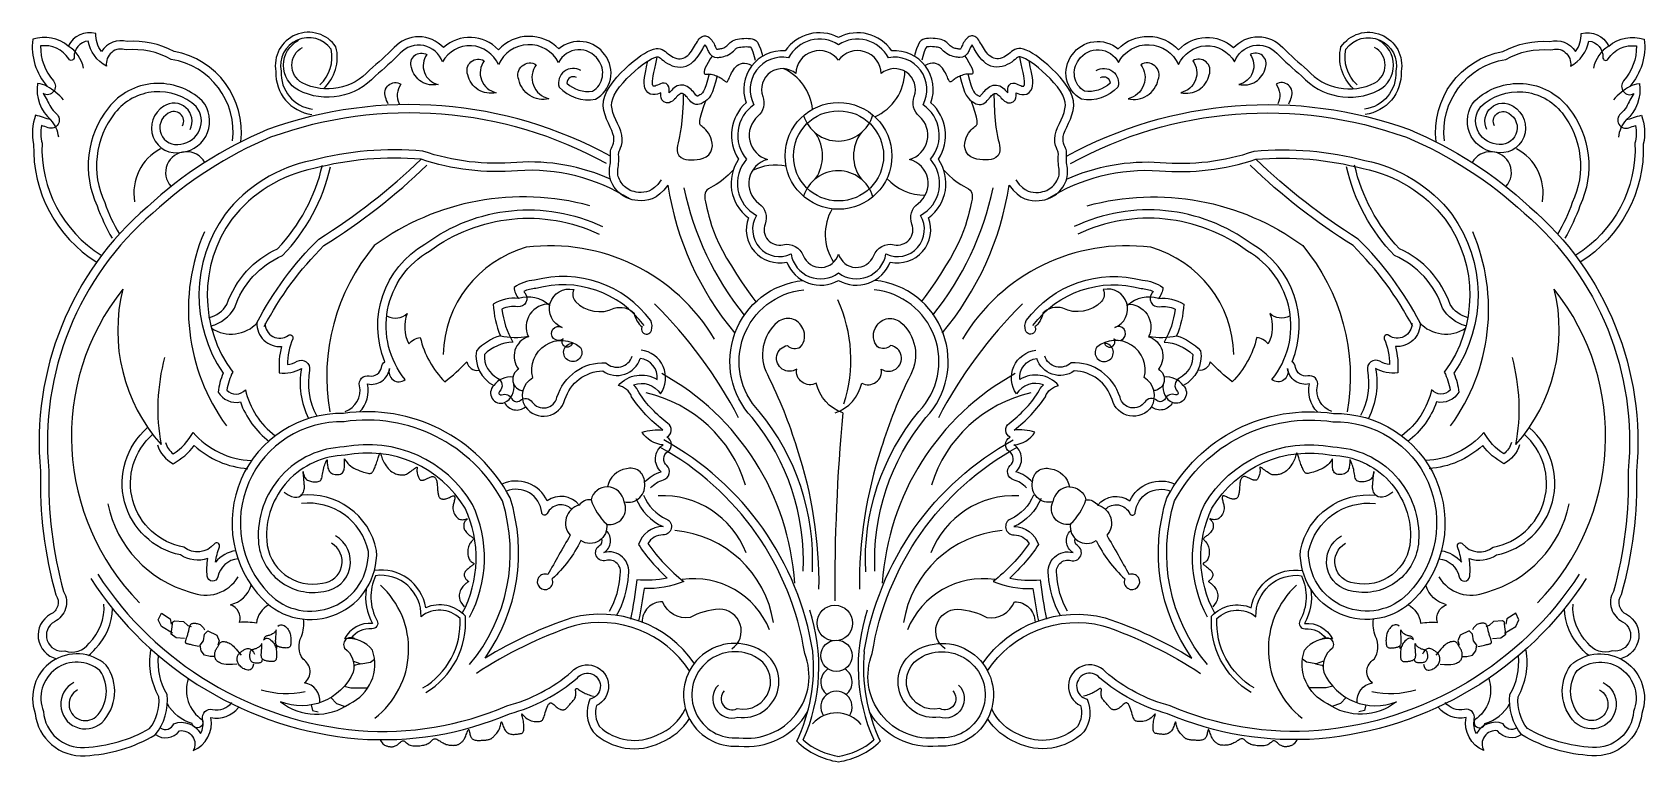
# Model space of a CAD drawing. Extents: x 101 to 1004, y 129 to 538.
import ezdxf

# ---------------------------------------------------------------- set-up
doc = ezdxf.new("R2010")
doc.units = 0
doc.header["$LTSCALE"] = 10
doc.header["$MEASUREMENT"] = 0
doc.layers.add('3', color=3, linetype='CONTINUOUS')
doc.layers.add('4', color=4, linetype='CONTINUOUS')

msp = doc.modelspace()

# ---------------------------------------------------------------- linework, layer by layer
at = {"layer": '3'}
for points in [[(262.07, 508.41, 0.266152), (268.28, 528.39, 0.810016), (240.36, 516.01, 0.393464), (257.9, 494.81, 0.393464)], [(405.76, 512.43, 0.586447), (400.39, 509.4, 0.230759), (414.82, 504.85, 0.444327), (417.99, 522.39, 0.570706), (395.77, 520.96, 0.627556), (362.11, 519.71, 0.624793), (330.73, 521.22, 0.567754), (307.01, 526.06, -0.019522), (293.12, 513.37, -0.337884), (249.99, 505.38, -0.593894), (250.08, 533.44, -0.593894)], [(699.41, 512.43, -0.586447), (704.78, 509.4, -0.230759), (690.36, 504.85, -0.444327), (687.18, 522.39, -0.570706), (709.4, 520.96, -0.627556), (743.06, 519.71, -0.624793), (774.44, 521.22, -0.567754), (798.16, 526.06, 0.019522), (812.05, 513.37, 0.337884), (855.19, 505.38, 0.593894), (855.09, 533.44, 0.593894)], [(843.11, 508.41, -0.266152), (836.89, 528.39, -0.810016), (864.81, 516.01, -0.393464), (847.27, 494.81, -0.393464)], [(213.11, 477.03, 0.403545), (178.8, 522.68, 0.151221), (153.5, 527.94, 0.575435), (142.48, 518.9, -0.228791), (132.17, 532.95, 0.398375), (124.38, 523.87, -0.769631), (121.32, 522.89, 0.293381), (105.54, 530.19, 0.185656), (112.72, 510.62, -0.842008), (106.95, 503.5, -0.022031), (111.21, 495.96, 0.068285), (114.44, 492.23, -0.828495), (109.8, 484.35, 0.010118), (105.99, 485.64, 0.105815), (106.36, 475.75, 0.269144), (139.45, 413.06, 0.269144)], [(892.06, 477.03, -0.403545), (926.38, 522.68, -0.151221), (951.67, 527.94, -0.575435), (962.69, 518.9, 0.228791), (973, 532.95, -0.398375), (980.79, 523.87, 0.769631), (983.85, 522.89, -0.293381), (999.63, 530.19, -0.185656), (992.45, 510.62, 0.842008), (998.22, 503.5, 0.022031), (993.97, 495.96, -0.068285), (990.73, 492.23, 0.828495), (995.37, 484.35, -0.010118), (999.18, 485.64, -0.105815), (998.82, 475.75, -0.269144), (965.72, 413.06, -0.269144)], [(189.29, 483.39, 0.773711), (174.58, 496.43, 0.858384), (184.88, 470.69, 0.599449), (196.06, 499.47, 0.441944), (143.55, 495.53, 0.284446), (137.22, 440.7, 0.047576), (145.67, 422.52, 0.047576)], [(300.3, 497.82, -0.081612), (298.87, 501.51, -0.723323), (307.43, 508.81, 0.280326), (306.42, 497.84, 0.280326)], [(804.87, 497.82, 0.081612), (806.31, 501.51, 0.723323), (797.74, 508.81, -0.280326), (798.75, 497.84, -0.280326)], [(915.88, 483.39, -0.773711), (930.59, 496.43, -0.858384), (920.29, 470.69, -0.599449), (909.11, 499.47, -0.441944), (961.62, 495.53, -0.284446), (967.95, 440.7, -0.047576), (959.5, 422.52, -0.047576)], [(422.56, 464.34, 0.215959), (234.44, 479.03, 0.088146), (168.47, 436.62, 0.244788), (110.18, 292.33, 0.075648), (118.47, 224.75, -0.432409), (113.3, 207.85, 0.847935), (119.11, 191.6, 0.340974), (132.77, 195.88, 0.218368), (141.07, 217.68, 0.218368)], [(682.61, 464.34, -0.215959), (870.74, 479.03, -0.088146), (936.71, 436.62, -0.244788), (995, 292.33, -0.075648), (986.7, 224.75, 0.432409), (991.88, 207.85, -0.847935), (986.06, 191.6, -0.340974), (972.4, 195.88, -0.218368), (964.1, 217.68, -0.218368)], [(424.82, 455.54, 0.124114), (372.41, 464.98, -0.104304), (319.71, 471.3, 0.086887), (257.65, 466.1, 0.180654), (208.95, 435.93, 0.317856), (207.82, 347.08, 0.071853), (205.05, 336.33, 0.320355), (217.47, 330.91, 0.14184), (233.6, 308.72)], [(680.36, 455.54, -0.124114), (732.77, 464.98, 0.104304), (785.46, 471.3, -0.086887), (847.52, 466.1, -0.180654), (896.22, 435.93, -0.317856), (897.35, 347.08, -0.071853), (900.13, 336.33, -0.320355), (887.7, 330.91, -0.14184), (871.57, 308.72)], [(199.85, 377.95, 0.188481), (209.96, 385.43, -0.208026), (238.37, 416.69, 0.134179), (263.45, 463.49, 0.134179)], [(230.9, 373.09, -0.077401), (264.28, 418.4, 0.051145), (321.97, 463.36, 0.051145)], [(874.27, 373.09, 0.077401), (840.89, 418.4, -0.051145), (783.21, 463.36, -0.051145)], [(905.32, 377.95, -0.188481), (895.21, 385.43, 0.208026), (866.8, 416.69, -0.134179), (841.72, 463.49, -0.134179)], [(413.25, 440.74, 0.227881), (292.53, 418.46, 0.219561), (267.55, 325.38, 0.219561)], [(691.92, 440.74, -0.227881), (812.65, 418.46, -0.219561), (837.62, 325.38, -0.219561)], [(276.16, 325.62, 0.388842), (284.2, 339.9, -0.548502), (289.69, 345.5, 0.43311), (296.48, 350.26, -0.210609), (298.47, 353.43, -0.376388), (320.9, 419.19, -0.276946), (420.46, 429.1, -0.276946)], [(829.01, 325.62, -0.388842), (820.97, 339.9, 0.548502), (815.49, 345.5, -0.43311), (808.69, 350.26, 0.210609), (806.71, 353.43, 0.376388), (784.28, 419.19, 0.276946), (684.71, 429.1, 0.276946)], [(443.69, 373.66, 0.311449), (383.04, 394.37, 0.10475), (376.22, 392.77, 0.051662), (376.85, 391.88, -0.691125), (372.79, 384.19, 0.13498), (364.05, 382.92, 0.106464), (370.12, 364.41, 0.185025), (354.17, 357.39, 0.297551), (361.58, 344.21, -0.512107), (362.67, 336.74, 0.813243), (363.85, 334.87, -0.381151), (369.62, 332.63, 0.483938), (374.15, 331.72, -0.442273), (380.97, 330.84, 0.648065), (394.87, 333.49, -0.343813), (422.26, 352.86, 0.556588), (437.03, 356.61, 0.556588)], [(537.95, 235.84, 0.187372), (508.09, 325.59, -0.622763), (533.13, 393.7, -0.622763)], [(567.82, 235.84, -0.187372), (597.68, 325.59, 0.622763), (572.64, 393.7, 0.622763)], [(661.48, 373.66, -0.311449), (722.13, 394.37, -0.10475), (728.95, 392.77, -0.051662), (728.32, 391.88, 0.691125), (732.38, 384.19, -0.13498), (741.13, 382.92, -0.106464), (735.05, 364.41, -0.185025), (751.01, 357.39, -0.297551), (743.59, 344.21, 0.512107), (742.5, 336.74, -0.813243), (741.32, 334.87, 0.381151), (735.55, 332.63, -0.483938), (731.02, 331.72, 0.442273), (724.2, 330.84, -0.648065), (710.31, 333.49, 0.343813), (682.91, 352.86, -0.556588), (668.14, 356.61, -0.556588)], [(231.42, 375.01, 0.63386), (244.29, 368.14, -0.759771), (246.82, 366.18, 0.091553), (243.81, 351.77, 0.09485), (249.37, 353.64, -0.636769), (256.23, 348.74, 0.168944), (260.11, 323.25, 0.168944)], [(873.75, 375.01, -0.63386), (860.88, 368.14, 0.759771), (858.35, 366.18, -0.091553), (861.36, 351.77, -0.09485), (855.8, 353.64, 0.636769), (848.94, 348.74, -0.168944), (845.06, 323.25, -0.168944)], [(447.34, 282.78, -0.135261), (454.55, 287.33, 0.583562), (456.32, 295.23, -0.490877), (456.93, 303.06, 0.574773), (456.49, 311.09, 0.541007), (457.03, 318.85, -0.083316), (440.83, 336.01, 0.092048), (437.8, 340.52, -0.354942), (452.81, 335.41, 0.575758), (441.97, 359.83, 0.575758)], [(657.83, 282.78, 0.135261), (650.62, 287.33, -0.583562), (648.85, 295.23, 0.490877), (648.25, 303.06, -0.574773), (648.68, 311.09, -0.541007), (648.14, 318.85, 0.083316), (664.35, 336.01, -0.092048), (667.37, 340.52, 0.354942), (652.37, 335.41, -0.575758), (663.21, 359.83, -0.575758)], [(345.91, 183.9, 0.255852), (364.3, 275.44, 0.316107), (275.62, 319.79, 0.671708), (233.41, 223.65, 0.685334), (289.21, 247.23, 0.385107), (251.71, 273.99, 0.385107)], [(759.26, 183.9, -0.255852), (740.87, 275.44, -0.316107), (829.55, 319.79, -0.671708), (871.76, 223.65, -0.685334), (815.96, 247.23, -0.385107), (853.46, 273.99, -0.385107)], [(215.02, 247.6, 0.196398), (203.63, 241.14, -0.063202), (205.76, 249.79, 0.854766), (202.92, 251.43, -0.413635), (185.86, 249.63, -0.630412), (168.41, 312.81, -0.630412)], [(890.15, 247.6, -0.196398), (901.55, 241.14, 0.063202), (899.41, 249.79, -0.854766), (902.25, 251.43, 0.413635), (919.32, 249.63, 0.630412), (936.76, 312.81, 0.630412)], [(171.1, 306.9, 0.213865), (179.9, 296.32, 0.100621), (191.66, 306.47, 0.16716), (221.72, 293.53, 0.16716)], [(345.89, 210.43, 0.237719), (347.52, 273.55, 0.317496), (275.71, 305.69, 0.423945), (227.58, 252.94, 0.455157), (264.28, 224.85, 0.726434), (270.8, 255.88, 0.726434)], [(488.58, 169.11, 0.853007), (495.76, 159.21, 0.898178), (505.49, 188.43, 1.333039), (496.84, 142.92, 0.570607), (533.67, 190.07, 0.23223), (452.42, 305.59, 0.23223)], [(616.59, 169.11, -0.853007), (609.42, 159.21, -0.898178), (599.68, 188.43, -1.333039), (608.33, 142.92, -0.570607), (571.5, 190.07, -0.23223), (652.76, 305.59, -0.23223)], [(759.28, 210.43, -0.237719), (757.66, 273.55, -0.317496), (829.46, 305.69, -0.423945), (877.59, 252.94, -0.455157), (840.89, 224.85, -0.726434), (834.37, 255.88, -0.726434)], [(934.07, 306.9, -0.213865), (925.28, 296.32, -0.100621), (913.51, 306.47, -0.16716), (883.45, 293.53, -0.16716)], [(403.11, 270.83, 0.518157), (389.44, 268.49, -0.761219), (386.29, 269.05, 0.505803), (366.57, 280.88, 0.505803)], [(702.06, 270.83, -0.518157), (715.73, 268.49, 0.761219), (718.88, 269.05, -0.505803), (738.61, 280.88, -0.505803)], [(443.43, 278.62, 0.196981), (456.2, 265.35, -0.816738), (454.26, 256.44, 0.275013), (445.79, 251.56, 0.070714), (465.96, 230.36, -0.102432), (443.65, 226.41, -0.01649), (440.6, 208.36, -0.01649)], [(661.75, 278.62, -0.196981), (648.98, 265.35, 0.816738), (650.92, 256.44, -0.275013), (659.38, 251.56, -0.070714), (639.21, 230.36, 0.102432), (661.53, 226.41, 0.01649), (664.57, 208.36, 0.01649)], [(424.23, 213.8, 0.127078), (430.25, 234.45, 0.577454), (422.42, 242.08, -0.869897), (418.72, 250.51, 0.363177), (420.01, 254.38, 0.363177)], [(680.95, 213.8, -0.127078), (674.93, 234.45, -0.577454), (682.75, 242.08, 0.869897), (686.45, 250.51, -0.363177), (685.16, 254.38, -0.363177)], [(137.55, 234.52, 0.231483), (283.66, 146.97, 0.120823), (366.79, 160.73, 0.113884), (403.04, 179.83, -1.216071), (416.92, 160.87, 0.209587), (418.66, 149.18, 0.316794), (451.2, 144.53, 0.188142), (466.62, 158.85, 0.188142)], [(319.8, 170.75, 0.277309), (340.62, 209.66, 0.375378), (318.69, 210.68, 0.466622), (293.22, 233.62, 0.237202), (294.06, 208.36, -0.59323), (291.22, 203.95, 0.260313), (279.46, 198.44, 0.260313)], [(967.63, 234.52, -0.231483), (821.51, 146.97, -0.120823), (738.38, 160.73, -0.113884), (702.13, 179.83, 1.216071), (688.25, 160.87, -0.209587), (686.52, 149.18, -0.316794), (653.98, 144.53, -0.188142), (638.55, 158.85, -0.188142)], [(785.37, 170.75, -0.277309), (764.55, 209.66, -0.375378), (786.48, 210.68, -0.466622), (811.96, 233.62, -0.237202), (811.11, 208.36, 0.59323), (813.95, 203.95, -0.260313), (825.71, 198.44, -0.260313)], [(261.96, 162.49, 0.405074), (253.4, 173.57, 0.537182), (252.58, 186.8, -0.283182), (251.75, 199.62, 0.127553), (252.82, 209.32, 0.127553)], [(843.22, 162.49, -0.405074), (851.77, 173.57, -0.537182), (852.6, 186.8, 0.283182), (853.42, 199.62, -0.127553), (852.35, 209.32, -0.127553)], [(469.06, 180.32, 0.320442), (404.44, 205.62, 0.063929), (349.73, 178.95)], [(636.12, 180.32, -0.320442), (700.73, 205.62, -0.063929), (755.44, 178.95)], [(126.31, 169.73, 1.109857), (136.6, 154.65, 0.358476), (138.84, 180.48, 0.781046), (107.17, 157.59, 0.413584), (130.22, 137.49, 0.119532), (166.64, 148.06, 0.192403), (171.88, 165.71, -0.168123), (167.33, 191.85, -0.168123)], [(978.87, 169.73, -1.109857), (968.57, 154.65, -0.358476), (966.34, 180.48, -0.781046), (998.01, 157.59, -0.413584), (974.95, 137.49, -0.119532), (938.54, 148.06, -0.192403), (933.29, 165.71, 0.168123), (937.84, 191.85, 0.168123)], [(188.31, 176.09, 0.343228), (196.23, 152.87, -1.144937), (190.43, 150.94, -0.199226), (176.59, 161.85, -0.177758)], [(916.86, 176.09, -0.343228), (908.94, 152.87, 1.144937), (914.74, 150.94, 0.199226), (928.58, 161.85, 0.177758)], [(172.62, 148.43, 0.489994), (180.21, 150.75, -0.372685), (195.16, 145.23, 0.177979), (196.36, 153.27, -0.544452), (201.92, 158.76, 0.292771), (212.73, 162.71, 0.292771)], [(932.55, 148.43, -0.489994), (924.96, 150.75, 0.372685), (910.01, 145.23, -0.177979), (908.81, 153.27, 0.544452), (903.25, 158.76, -0.292771), (892.44, 162.71, -0.292771)]]:
    msp.add_lwpolyline(points, format="xyb", dxfattribs=at)
for points in [[(552.59, 403.09, 0.556637), (579.19, 413.72, 0.746032), (598.48, 435.31, 0.487784), (604.04, 466.78, 0.452071), (599.93, 497.26, 0.634702), (580.59, 523.58, 0.43864), (552.59, 530.87, 0.43864), (524.58, 523.58, 0.634702), (505.24, 497.26, 0.452071), (501.13, 466.78, 0.487784), (506.7, 435.31, 0.745987), (525.98, 413.72, 0.556315)], [(313.44, 518.03, -0.723323), (322.01, 525.33, 0.543675), (328.24, 508.66, -0.42203)], [(791.73, 518.03, 0.723323), (783.17, 525.33, -0.543675), (776.94, 508.66, 0.42203)], [(344.92, 514.07, -0.723323), (354.09, 521.89, 0.543675), (360.77, 504.03, -0.42203)], [(373.46, 511.35, -0.723323), (383.25, 519.69, 0.543675), (390.37, 500.64, -0.42203)], [(731.71, 511.35, 0.723323), (721.93, 519.69, -0.543675), (714.81, 500.64, 0.42203)], [(760.25, 514.07, 0.723323), (751.08, 521.89, -0.543675), (744.4, 504.03, 0.42203)]]:
    msp.add_lwpolyline(points, format="xyb", close=True, dxfattribs=at)
for points in [[(453.32, 455.15), (451.32, 452.63), (449.58, 450.94), (447.94, 449.76), (446.41, 448.98), (444.94, 448.5), (443.49, 448.24), (442.05, 448.16), (440.61, 448.23), (439.25, 448.4), (438.02, 448.65), (436.93, 448.96), (435.96, 449.35), (435.07, 449.79), (434.24, 450.29), (433.47, 450.87), (432.73, 451.52), (432.02, 452.24), (431.36, 453.02), (430.77, 453.83), (430.24, 454.67), (429.8, 455.51), (429.45, 456.34), (429.19, 457.14), (429.02, 457.89), (428.92, 458.64), (428.9, 459.43), (428.93, 460.29), (429.01, 461.21), (429.12, 462.19), (429.26, 463.23), (429.39, 464.34), (429.49, 465.51), (429.52, 466.66), (429.5, 467.69), (429.46, 468.57), (429.42, 469.28), (429.42, 469.84), (429.44, 470.25), (429.48, 470.54), (429.55, 470.79), (429.72, 471.22), (430.06, 471.98), (430.52, 473.08), (431, 474.48), (431.35, 476.18), (431.46, 478.12), (431.25, 480.22), (430.69, 482.42), (429.84, 484.59), (428.86, 486.7), (427.88, 488.8), (426.97, 490.89), (426.22, 492.96), (425.71, 494.95), (425.49, 496.85), (425.59, 498.67), (426.08, 500.58), (426.99, 502.7), (428.3, 504.96), (429.96, 507.29), (431.89, 509.62), (434.01, 511.89), (436.22, 514.06), (438.45, 516.09), (440.6, 517.93), (442.63, 519.54), (444.53, 520.93), (446.26, 522.07), (447.81, 522.95), (449.13, 523.57), (450.17, 523.93), (450.86, 524.07), (451.25, 524.08), (451.53, 524.03), (451.84, 523.91), (452.28, 523.67), (452.86, 523.26), (453.59, 522.68), (454.48, 521.97), (455.54, 521.17), (456.74, 520.39), (458.03, 519.71), (459.4, 519.13), (460.84, 518.7), (462.35, 518.43), (463.94, 518.35), (465.57, 518.5), (467.2, 518.93), (468.71, 519.61), (470.05, 520.45), (471.22, 521.4), (472.25, 522.42), (473.16, 523.47), (473.99, 524.54), (474.73, 525.62), (475.4, 526.68), (476.01, 527.7), (476.55, 528.64), (477.03, 529.49), (477.46, 530.22), (477.8, 530.73), (477.85, 530.66), (478.14, 530.23), (478.44, 529.73), (478.73, 529.19), (479, 528.64), (479.25, 528.12), (479.47, 527.62), (479.68, 527.14), (479.97, 526.56), (480.5, 525.71), (481.58, 524.61), (483.18, 523.85), (484.56, 523.7), (485.38, 523.76), (485.87, 523.82), (486.35, 523.89), (486.93, 523.99), (487.63, 524.12), (488.42, 524.31), (489.28, 524.57), (490.2, 524.92), (491.18, 525.38), (492.16, 525.98), (493.03, 526.67), (493.71, 527.31), (494.23, 527.84), (494.64, 528.24), (494.96, 528.54), (495.23, 528.75), (495.5, 528.92), (495.83, 529.08), (496.33, 529.26), (497.03, 529.43), (497.89, 529.59), (498.84, 529.7), (499.85, 529.77), (500.88, 529.8), (501.87, 529.78), (502.74, 529.72), (503.24, 529.65), (503.36, 529.51), (503.85, 528.67), (504.53, 526.96), (505.32, 524.33), (505.83, 522.21)], [(480.17, 514.65), (479.27, 511.09), (478.43, 508.37), (477.65, 506.35), (476.95, 504.94), (476.34, 504.02), (475.83, 503.45), (475.38, 503.08), (474.9, 502.77), (474.41, 502.47), (474.01, 502.24), (473.71, 502.08), (473.53, 502.02), (473.51, 502.02), (473.39, 502.09), (473.13, 502.32), (472.75, 502.71), (472.31, 503.22), (471.82, 503.81), (471.27, 504.46), (470.68, 505.13), (470.03, 505.8), (469.33, 506.43), (468.57, 507.01), (467.76, 507.5), (466.9, 507.88), (466, 508.16), (465.06, 508.29), (464.1, 508.28), (463.14, 508.11), (462.2, 507.77), (461.33, 507.29), (460.55, 506.72), (459.83, 506.1), (459.17, 505.47), (458.57, 504.85), (458.01, 504.27), (457.65, 503.9), (457.67, 504.64), (457.68, 505.49), (457.63, 506.37), (457.47, 507.29), (457.04, 508.29), (456.1, 509.17), (454.88, 509.41), (453.85, 509.27), (452.95, 508.99), (452.09, 508.65), (451.27, 508.3), (450.5, 507.99), (449.82, 507.75), (449.3, 507.63), (448.99, 507.62), (448.86, 507.65), (448.81, 507.68), (448.72, 507.79), (448.58, 508.08), (448.45, 508.64), (448.39, 509.46), (448.42, 510.54), (448.57, 511.88), (448.84, 513.5), (449.21, 515.39), (449.66, 517.59), (450.19, 520.1), (450.76, 522.93), (450.98, 524.07)], [(651.85, 455.15), (653.85, 452.63), (655.59, 450.94), (657.23, 449.76), (658.76, 448.98), (660.24, 448.5), (661.68, 448.24), (663.13, 448.16), (664.57, 448.23), (665.92, 448.4), (667.15, 448.65), (668.24, 448.96), (669.22, 449.35), (670.11, 449.79), (670.93, 450.29), (671.7, 450.87), (672.45, 451.52), (673.15, 452.24), (673.81, 453.02), (674.41, 453.83), (674.93, 454.67), (675.37, 455.51), (675.72, 456.34), (675.98, 457.14), (676.16, 457.89), (676.25, 458.64), (676.28, 459.43), (676.25, 460.29), (676.17, 461.21), (676.05, 462.19), (675.91, 463.23), (675.78, 464.34), (675.68, 465.51), (675.65, 466.66), (675.68, 467.69), (675.72, 468.57), (675.75, 469.28), (675.75, 469.84), (675.73, 470.25), (675.69, 470.54), (675.63, 470.79), (675.46, 471.22), (675.11, 471.98), (674.65, 473.08), (674.18, 474.48), (673.82, 476.18), (673.71, 478.12), (673.92, 480.22), (674.49, 482.42), (675.34, 484.59), (676.31, 486.7), (677.3, 488.8), (678.21, 490.89), (678.95, 492.96), (679.46, 494.95), (679.68, 496.85), (679.58, 498.67), (679.09, 500.58), (678.18, 502.7), (676.87, 504.96), (675.21, 507.29), (673.28, 509.62), (671.17, 511.89), (668.95, 514.06), (666.72, 516.09), (664.57, 517.93), (662.54, 519.54), (660.65, 520.93), (658.91, 522.07), (657.36, 522.95), (656.04, 523.57), (655.01, 523.93), (654.31, 524.07), (653.92, 524.08), (653.65, 524.03), (653.33, 523.91), (652.89, 523.67), (652.31, 523.26), (651.58, 522.68), (650.69, 521.97), (649.63, 521.17), (648.43, 520.39), (647.14, 519.71), (645.77, 519.13), (644.34, 518.7), (642.82, 518.43), (641.24, 518.35), (639.6, 518.5), (637.98, 518.93), (636.46, 519.61), (635.12, 520.45), (633.95, 521.4), (632.92, 522.42), (632.01, 523.47), (631.19, 524.54), (630.44, 525.62), (629.77, 526.68), (629.16, 527.7), (628.62, 528.64), (628.14, 529.49), (627.71, 530.22), (627.38, 530.73), (627.33, 530.66), (627.03, 530.23), (626.73, 529.73), (626.44, 529.19), (626.17, 528.64), (625.93, 528.12), (625.71, 527.62), (625.49, 527.14), (625.2, 526.56), (624.67, 525.71), (623.6, 524.61), (621.99, 523.85), (620.61, 523.7), (619.79, 523.76), (619.3, 523.82), (618.83, 523.89), (618.24, 523.99), (617.54, 524.12), (616.76, 524.31), (615.9, 524.57), (614.97, 524.92), (614, 525.38), (613.01, 525.98), (612.14, 526.67), (611.46, 527.31), (610.94, 527.84), (610.54, 528.24), (610.21, 528.54), (609.94, 528.75), (609.67, 528.92), (609.34, 529.08), (608.84, 529.26), (608.14, 529.43), (607.28, 529.59), (606.33, 529.7), (605.32, 529.77), (604.3, 529.8), (603.31, 529.78), (602.43, 529.72), (601.93, 529.65), (601.81, 529.51), (601.32, 528.67), (600.64, 526.96), (599.85, 524.33), (599.35, 522.21)], [(625, 514.65), (625.9, 511.09), (626.74, 508.37), (627.52, 506.35), (628.22, 504.94), (628.83, 504.02), (629.34, 503.45), (629.8, 503.08), (630.28, 502.77), (630.76, 502.47), (631.17, 502.24), (631.46, 502.08), (631.64, 502.02), (631.66, 502.02), (631.78, 502.09), (632.05, 502.32), (632.42, 502.71), (632.86, 503.22), (633.36, 503.81), (633.9, 504.46), (634.49, 505.13), (635.14, 505.8), (635.84, 506.43), (636.61, 507.01), (637.42, 507.5), (638.27, 507.88), (639.18, 508.16), (640.11, 508.29), (641.07, 508.28), (642.04, 508.11), (642.97, 507.77), (643.84, 507.29), (644.62, 506.72), (645.34, 506.1), (646, 505.47), (646.61, 504.85), (647.16, 504.27), (647.52, 503.9), (647.5, 504.64), (647.49, 505.49), (647.54, 506.37), (647.71, 507.29), (648.13, 508.29), (649.08, 509.17), (650.3, 509.41), (651.33, 509.27), (652.22, 508.99), (653.08, 508.65), (653.9, 508.3), (654.67, 507.99), (655.35, 507.75), (655.87, 507.63), (656.18, 507.62), (656.31, 507.65), (656.36, 507.68), (656.45, 507.79), (656.59, 508.08), (656.72, 508.64), (656.79, 509.46), (656.75, 510.54), (656.6, 511.88), (656.33, 513.5), (655.96, 515.39), (655.51, 517.59), (654.99, 520.1), (654.41, 522.93), (654.2, 524.07)], [(280.8, 185.72), (284.89, 184.36), (290.45, 185.15), (292.61, 186.95)], [(285.31, 184.32), (281.71, 183.56), (281.14, 182.87)], [(824.37, 185.72), (820.28, 184.36), (814.72, 185.15), (812.56, 186.95)], [(819.87, 184.32), (823.46, 183.56), (824.04, 182.87)], [(275.71, 171.77), (279.33, 170.86), (288.94, 170.86)], [(829.47, 171.77), (825.84, 170.86), (816.24, 170.86)], [(268.13, 165.38), (271.38, 162.13), (276.14, 160.4)], [(837.05, 165.38), (833.79, 162.13), (829.03, 160.4)], [(257.08, 161.34), (257.88, 158.16), (261.05, 157.37)], [(848.09, 161.34), (847.3, 158.16), (844.12, 157.37)]]:
    msp.add_lwpolyline(points, dxfattribs=at)
msp.add_circle((552.59, 468.64), 25.25, dxfattribs=at)
for centre, radius, start, end in [((509.88, 491.81), 28.35, 6.01235, 64.80421), ((561.43, 516.42), 28.35, 294.01235, 359.14972), ((594.79, 468.64), 32.14, 135.05663, 136.14067), ((185.66, 447.89), 27.86, 117.56574, 190.09474), ((919.52, 447.89), 27.86, 349.90526, 62.43426), ((517.35, 435.18), 28.35, 78.01235, 117.32357), ((600.76, 475), 28.35, 222.01235, 270.82906), ((633.8, 486.62), 171.66, 192.06879, 218.66274), ((594.79, 468.64), 32.14, 223.85933, 224.94337), ((471.37, 486.62), 171.66, 321.33726, 347.93121), ((573.52, 424.79), 28.35, 150.01235, 213.4285), ((298.8, 382.66), 110.42, 156.81691, 216.16228), ((806.38, 382.66), 110.42, 323.83772, 23.18309), ((395.24, 355.71), 64.2, 105.87851, 178.47742), ((391.17, 311.28), 107.03, 30.74322, 97.2433), ((714, 311.28), 107.03, 82.7567, 149.25678), ((709.93, 355.71), 64.2, 1.52258, 74.12149), ((268.14, 202.62), 257.82, 27.59938, 45.28877), ((479.24, 354.55), 80.25, 342.07096, 24.6688), ((837.03, 202.62), 257.82, 134.71123, 152.40062), ((282.54, 326.87), 111.31, 164.95512, 190.29732), ((822.63, 326.87), 111.31, 349.70268, 15.04488), ((427.85, 261.8), 76.11, 17.24732, 77.10566), ((677.32, 261.8), 76.11, 102.89434, 162.75268), ((1641.1, 225.9), 1090.63, 174.79933, 180.33764), ((206.42, 286.61), 64.4, 191.47358, 254.72311), ((454.21, 228.53), 49.87, 20.98717, 93.06163), ((650.97, 228.53), 49.87, 86.93837, 159.01283), ((898.76, 286.61), 64.4, 285.27689, 348.52642), ((198.03, 243.88), 21.21, 246.1231, 329.33264), ((263.11, 192.48), 48.66, 307.58325, 47.53852), ((842.06, 192.48), 48.66, 132.46148, 232.41675), ((907.14, 243.88), 21.21, 210.66736, 293.8769), ((441.5, 182.57), 100.09, 335.86239, 18.47277), ((663.67, 182.57), 100.09, 161.52723, 204.13761), ((243.49, 215.16), 47.56, 252.45948, 282.56645), ((861.69, 215.16), 47.56, 257.43355, 287.54052), ((558.44, 171.01), 38.96, 228.91741, 261.9809), ((546.73, 171.01), 38.96, 278.0191, 311.08259)]:
    msp.add_arc(centre, radius, start, end, dxfattribs=at)
at = {"layer": '4'}
for points in [[(217.73, 476.46, 0.398393), (180.33, 527.14, 0.141801), (154.03, 532.65, 0.329185), (139.74, 527.14, -0.177126), (136.49, 537.2, 0.358359), (121.07, 530.15, 0.26109), (101.15, 533.91, 0.213927), (109.22, 507.56, 0.109697), (103.84, 509.17, 0.253944), (111.38, 488.73, 0.021712), (102.76, 491.42, 0.145918), (101.68, 475.28, 0.266817), (136.98, 409.12)], [(264.1, 506.22, 0.272954), (271.06, 529.64, 0.81489), (237.36, 515.79, 0.388527), (257.52, 491.84, 0.388527)], [(408.18, 516.4, 0.68136), (396.05, 507.19, 0.261867), (416.42, 500.41, 0.45948), (421.76, 525.13, 0.442892), (395.94, 528.53, 0.429155), (362.09, 528.06, 0.406518), (331.24, 529.24, 0.438311), (303.66, 529.29, -0.019742), (289.88, 516.72, -0.339825), (252.16, 509.5, -0.591667), (252.29, 529.35)], [(552.59, 398.87, 0.455208), (581.57, 409.18, 0.597099), (603.05, 434, 0.40692), (608.52, 466.82, 0.378639), (604.31, 498.37, 0.547076), (582.42, 527.4, 0.37911), (552.59, 534.96, 0.37911), (522.76, 527.4, 0.547076), (500.86, 498.37, 0.378639), (496.65, 466.82, 0.40692), (502.12, 434, 0.597099), (523.6, 409.18, 0.454978), (552.59, 398.87)], [(696.99, 516.4, -0.68136), (709.12, 507.19, -0.261867), (688.75, 500.41, -0.45948), (683.41, 525.13, -0.442892), (709.23, 528.53, -0.429155), (743.08, 528.06, -0.406518), (773.94, 529.24, -0.438311), (801.51, 529.29, 0.019742), (815.3, 516.72, 0.339825), (853.01, 509.5, 0.591667), (852.88, 529.35)], [(841.07, 506.22, -0.272954), (834.11, 529.64, -0.81489), (867.82, 515.79, -0.388527), (847.66, 491.84, -0.388527)], [(887.44, 476.46, -0.398393), (924.84, 527.14, -0.141801), (951.14, 532.65, -0.329185), (965.43, 527.14, 0.177126), (968.68, 537.2, -0.358359), (984.1, 530.15, -0.26109), (1004.03, 533.91, -0.213927), (995.95, 507.56, -0.109697), (1001.33, 509.17, -0.253944), (993.8, 488.73, -0.021712), (1002.41, 491.42, -0.145918), (1003.49, 475.28, -0.266817), (968.19, 409.12)], [(424.81, 468.42, 0.216085), (232.75, 483.37, 0.088165), (165.37, 440.1, 0.244197), (105.52, 292.18, 0.076038), (114.17, 222.87, -0.456255), (111.16, 211.99, 0.691257), (114.56, 187.14, 0.691257)], [(185.14, 485.5, 0.78317), (177.07, 492.5, 0.876649), (184.07, 475.28, 0.60016), (192.68, 496.26, 0.439633), (147.21, 492.66, 0.285809), (141.53, 442.47, 0.048157), (149.69, 424.87, 0.048157)], [(680.37, 468.42, -0.216085), (872.42, 483.37, -0.088165), (939.8, 440.1, -0.244197), (999.65, 292.18, -0.076038), (991.01, 222.87, 0.456255), (994.01, 211.99, -0.691257), (990.61, 187.14, -0.691257)], [(920.03, 485.5, -0.78317), (928.1, 492.5, -0.876649), (921.1, 475.28, -0.60016), (912.49, 496.26, -0.439633), (957.96, 492.66, -0.285809), (963.64, 442.47, -0.048157), (955.49, 424.87, -0.048157)], [(435.43, 444.56, 0.158848), (372.77, 460.34, -0.103147), (318.75, 466.72, 0.086305), (258.7, 461.57, 0.180877), (212.68, 433.14, 0.327592), (213.18, 347.59, 0.077617), (209.91, 337.56, 0.44455), (220.32, 337.68, 0.177056), (237.02, 311.95, 0.177056)], [(201.07, 373.46, 0.195473), (214.21, 383.46, -0.215522), (241.09, 412.81, 0.136469), (267.99, 462.45, 0.136469)], [(226.78, 375.24, -0.078102), (261.38, 422.07, 0.051508), (318.75, 466.72, 0.051508)], [(669.74, 444.56, -0.158848), (732.4, 460.34, 0.103147), (786.42, 466.72, -0.086305), (846.47, 461.57, -0.180877), (892.5, 433.14, -0.327592), (891.99, 347.59, -0.077617), (895.27, 337.56, -0.44455), (884.86, 337.68, -0.177056), (868.15, 311.95, -0.177056)], [(878.4, 375.24, 0.078102), (843.8, 422.07, -0.051508), (786.42, 466.72, -0.051508)], [(904.11, 373.46, -0.195473), (890.97, 383.46, 0.215522), (864.08, 412.81, -0.136469), (837.18, 462.45, -0.136469)], [(284.27, 325.3, 0.258724), (288.73, 340.95, 0.433052), (301.09, 349.59, 0.763186), (309.74, 343.42, -0.462093), (323.45, 415.29, -0.277749), (418.47, 424.89)], [(820.9, 325.3, -0.258724), (816.44, 340.95, -0.433052), (804.09, 349.59, -0.763186), (795.44, 343.42, 0.462093), (781.72, 415.29, 0.277749), (686.7, 424.89)], [(447.43, 376.43, 0.308896), (382.33, 399, 0.14342), (370.88, 395.02, 0.173333), (373.37, 388.8, 0.175824), (359.19, 385.57, 0.089547), (363.17, 367.92, 0.139454), (349.73, 359.47, 0.324087), (359.43, 340.08, 0.813243), (365.48, 330.51, 0.483938), (377.16, 328.18, 0.643367), (399.35, 332.26, -0.32423), (420.57, 348.24, 0.509455), (441.46, 355.21)], [(532.75, 236.1, 0.187011), (504.19, 322.14, -0.621322), (532.58, 398.87)], [(573.01, 236.1, -0.187011), (601.57, 322.14, 0.621322), (573.18, 398.87)], [(657.74, 376.43, -0.308896), (722.84, 399, -0.14342), (734.29, 395.02, -0.173333), (731.8, 388.8, -0.175824), (745.99, 385.57, -0.089547), (742, 367.92, -0.139454), (755.44, 359.47, -0.324087), (745.74, 340.08, -0.813243), (739.69, 330.51, -0.483938), (728.01, 328.18, -0.643367), (705.82, 332.26, 0.32423), (684.61, 348.24, -0.509455), (663.71, 355.21)], [(377.16, 328.18, -0.40473), (381.33, 344.55, -0.73233), (407.96, 361.46, -3.826346), (403.48, 363.7, -1.178169), (398.25, 366.18, -1.934523), (397.76, 372.64, -0.938501), (404.23, 393.77, 0.295603), (405.22, 387.06, 0.321946), (426.87, 383.33, -0.282153), (438.07, 380.6, 0.167298), (442.55, 372.89, 1.111968), (447.77, 370.9, 0.189859), (447.43, 376.43)], [(728.01, 328.18, 0.40473), (723.84, 344.55, 0.73233), (697.21, 361.46, 3.826346), (701.69, 363.7, 1.178169), (706.92, 366.18, 1.934523), (707.42, 372.64, 0.938501), (700.95, 393.77, -0.295603), (699.95, 387.06, -0.321946), (678.3, 383.33, 0.282153), (667.1, 380.6, -0.167298), (662.63, 372.89, -1.111968), (657.4, 370.9, -0.189859), (657.74, 376.43)], [(299.76, 378.83, 0.308051), (310.97, 380.45, 0.225519), (311.95, 363.41, -0.199472), (318.3, 366.97, 0.138006), (331.98, 342.19, 0.038666), (344.33, 353.3, 0.411424), (351.2, 348.69, 0.411424)], [(390.92, 385.68, 0.565115), (378.84, 367.42, 0.529504), (373.37, 349.28, 0.739931), (375.93, 337.21, 0.739931)], [(714.25, 385.68, -0.565115), (726.33, 367.42, -0.529504), (731.8, 349.28, -0.739931), (729.24, 337.21, -0.739931)], [(805.41, 378.83, -0.308051), (794.2, 380.45, -0.225519), (793.22, 363.41, 0.199472), (786.88, 366.97, -0.138006), (773.2, 342.19, -0.038666), (760.84, 353.3, -0.411424), (753.97, 348.69, -0.411424)], [(226.78, 375.24, 0.453687), (240.54, 361.94, 0.082846), (239.3, 347.12, 0.159476), (251.66, 349.59, 0.165306), (255.71, 321.63, 0.165306)], [(554.96, 324.76, -0.256445), (540.12, 341.44, -0.631772), (529.22, 349.33, -1.239705), (523.95, 362.48, 0.355135), (531.29, 361.73, 0.308945), (532.6, 372.06, 0.49567), (518.5, 375.63, 0.352406), (512.73, 346.18, -0.04394), (529.24, 304.94, -0.083502), (541.47, 226.04, -0.053767)], [(550.8, 324.76, 0.256445), (565.64, 341.44, 0.631772), (576.54, 349.33, 1.239705), (581.81, 362.48, -0.355135), (574.47, 361.73, -0.308945), (573.16, 372.06, -0.49567), (587.26, 375.63, -0.352406), (593.03, 346.18, 0.04394), (576.52, 304.94, 0.083502), (564.29, 226.04, 0.053767)], [(878.4, 375.24, -0.453687), (864.63, 361.94, -0.082846), (865.87, 347.12, -0.159476), (853.51, 349.59, -0.165306), (849.46, 321.63, -0.165306)], [(443.91, 285.92, -0.135261), (453.2, 291.78, -0.490877), (454.37, 306.95, -0.251239), (442.54, 313.98, -0.098921), (454.22, 315.15, -0.084885), (436.7, 333.82, 0.254189), (429.24, 340.13, -0.362182), (451.05, 343.48, 0.409552), (441.46, 355.21)], [(661.27, 285.92, 0.135261), (651.97, 291.78, 0.490877), (650.8, 306.95, 0.251239), (662.63, 313.98, 0.098921), (650.95, 315.15, 0.084885), (668.47, 333.82, -0.254189), (675.93, 340.13, 0.362182), (654.13, 343.48, -0.409552), (663.71, 355.21)], [(354.56, 187.5, 0.235332), (368.6, 277.26, 0.316242), (275.33, 324.45, 0.669287), (230.07, 220.41, 0.689613), (293.84, 247.81, 0.38828), (251.17, 278.61)], [(750.61, 187.5, -0.235332), (736.57, 277.26, -0.316242), (829.84, 324.45, -0.669287), (875.1, 220.41, -0.689613), (811.33, 247.81, -0.38828), (854, 278.61)], [(216.16, 243.05, 0.332495), (204.82, 232.96, -0.861861), (198.91, 233.28, -0.062801), (199.23, 243.29, -0.243045), (183.93, 245.26, -0.62085), (165.36, 316.32)], [(889.01, 243.05, -0.332495), (900.35, 232.96, 0.861861), (906.26, 233.28, 0.062801), (905.95, 243.29, 0.243045), (921.24, 245.26, 0.62085), (939.81, 316.32)], [(175.58, 308.15, 0.162421), (179.89, 301.77, 0.120956), (190.95, 313.85, 0.207771), (223.73, 298.07, 0.207771)], [(538.21, 191.21, 0.000492), (538.19, 191.28, 0.231439), (454.65, 309.67)], [(566.96, 191.21, -0.000492), (566.99, 191.28, -0.231439), (650.52, 309.67)], [(929.59, 308.15, -0.162421), (925.28, 301.77, -0.120956), (914.22, 313.85, -0.207771), (881.44, 298.07, -0.207771)], [(341.8, 212.63, 0.236837), (343.4, 271.37, 0.318225), (276.23, 301.05, 0.426433), (232.22, 253.24, 0.45777), (263.57, 229.45, 0.733109), (268.48, 251.84)], [(763.38, 212.63, -0.236837), (761.77, 271.37, -0.318225), (828.94, 301.05, -0.426433), (872.95, 253.24, -0.45777), (841.6, 229.45, -0.733109), (836.69, 251.84)], [(422.68, 262.35, 0.60815), (432.45, 274.97, 0.55609), (443.87, 286.11, 0.506355), (433.8, 293.44, 0.327204), (423.2, 283.39, 0.350788), (413.95, 276.06, 0.285652), (407.35, 273.06)], [(682.49, 262.35, -0.60815), (672.73, 274.97, -0.55609), (661.31, 286.11, -0.506355), (671.37, 293.44, -0.327204), (681.97, 283.39, -0.350788), (691.22, 276.06, -0.285652), (697.82, 273.06)], [(407.35, 273.06, 0.40118), (389.35, 275.45, 0.418938), (364.06, 284.86, 0.418938)], [(697.82, 273.06, -0.40118), (715.82, 275.45, -0.418938), (741.11, 284.86, -0.418938)], [(407.35, 273.06, 0.565875), (402.26, 256.23, 0.005304), (389.75, 234.22, 0.138578)], [(439.1, 276.91, 0.196981), (454.32, 261.1, 0.334589), (440.52, 250.99, 0.056859), (456.56, 232.3, -0.083519), (439.58, 231.35, -0.020483), (436.05, 209.29)], [(666.07, 276.91, -0.196981), (650.85, 261.1, -0.334589), (664.65, 250.99, -0.056859), (648.61, 232.3, 0.083519), (665.59, 231.35, 0.020483), (669.13, 209.29)], [(697.82, 273.06, -0.565875), (702.91, 256.23, -0.005304), (715.42, 234.22, -0.138578)], [(422.64, 262.57, -0.657172), (408.24, 253.24, -0.088438), (392.2, 231.78, -0.138578)], [(682.53, 262.57, 0.657172), (696.93, 253.24, 0.088438), (712.97, 231.78, 0.138578)], [(428.22, 211.42, 0.124667), (434.88, 233.86, 0.560349), (421.16, 246.55, 0.488489), (422.51, 258.83)], [(676.95, 211.42, -0.124667), (670.29, 233.86, -0.560349), (684.01, 246.55, -0.488489), (682.66, 258.83)], [(321.34, 168.18, 0.284074), (343.54, 210.95, 0.3176), (321.34, 215.71, 0.408528), (292.59, 236.55, 0.408528)], [(783.84, 168.18, -0.284074), (761.63, 210.95, -0.3176), (783.84, 215.71, -0.408528), (812.58, 236.55, -0.408528)], [(133.65, 231.99, 0.231509), (283.29, 142.34, 0.120377), (368.31, 156.32, 0.113779), (406.31, 176.51, -1.400479), (413.28, 164.54, 0.253067), (415.05, 146.19, 0.319741), (453.11, 140.28, 0.158243), (469.03, 153.61, 0.158243)], [(233.45, 217.33, 0.249962), (226.5, 207.07, 0.049828), (216.98, 207.48, 0.405171), (211.88, 217.33, 0.26369), (223.62, 228.3)], [(287.93, 226.08, 0.160426), (291.44, 206.93, 0.295912), (275.89, 198.36)], [(971.53, 231.99, -0.231509), (821.89, 142.34, -0.120377), (736.86, 156.32, -0.113779), (698.87, 176.51, 1.400479), (691.89, 164.54, -0.253067), (690.12, 146.19, -0.319741), (652.06, 140.28, -0.158243), (636.14, 153.61, -0.158243)], [(817.24, 226.08, -0.160426), (813.74, 206.93, -0.295912), (829.28, 198.36)], [(871.72, 217.33, -0.249962), (878.67, 207.07, -0.049828), (888.19, 207.48, -0.405171), (893.3, 217.33, -0.26369), (881.56, 228.3)], [(492.78, 192.67, 0.746475), (485.76, 214.79, 0.121449), (469.41, 210.13, -0.351011), (454.02, 219.05, 0.419458), (442.5, 207.55, 0.419458)], [(612.39, 192.67, -0.746475), (619.41, 214.79, -0.121449), (635.77, 210.13, 0.351011), (651.16, 219.05, -0.419458), (662.68, 207.55, -0.419458)], [(132.31, 189.01, 0.085513), (136.32, 192.86, 0.19344), (145.78, 215.28, 0.19344)], [(471.79, 184.58, 0.312381), (403.12, 210.08, 0.055121), (354.56, 187.5, 0.055121)], [(633.38, 184.58, -0.312381), (702.05, 210.08, -0.055121), (750.61, 187.5, -0.055121)], [(972.87, 189.01, -0.085513), (968.85, 192.86, -0.19344), (959.4, 215.28, -0.19344)], [(282.32, 197.83, 0.885216), (275.89, 193.01, -0.312637), (280.72, 179.62, -0.401257), (239.98, 163.02, 0.331455), (278.57, 161.95, 0.389397), (291.44, 191.94, 0.468393)], [(822.85, 197.83, -0.885216), (829.28, 193.01, 0.312637), (824.46, 179.62, 0.401257), (865.19, 163.02, -0.331455), (826.6, 161.95, -0.389397), (813.74, 191.94, -0.468393)], [(124.1, 173.83, 1.119075), (139.78, 151.25, 0.367868), (142.31, 183.62, 0.779346), (102.59, 156.54, 0.404912), (130.48, 132.85, 0.121974), (169.7, 144.46, 0.209795), (176.4, 167.18, -0.158052), (171.63, 188.81, -0.158052)], [(485.29, 172.4, 0.785792), (496.25, 154.4, 0.862855), (507.52, 192.62, 1.317975), (496.76, 138.24, 0.297012), (535.28, 157.39, 0.297012)], [(619.88, 172.4, -0.785792), (608.93, 154.4, -0.862855), (597.65, 192.62, -1.317975), (608.42, 138.24, -0.297012), (569.9, 157.39, -0.297012)], [(981.08, 173.83, -1.119075), (965.39, 151.25, -0.367868), (962.86, 183.62, -0.779346), (1002.59, 156.54, -0.404912), (974.69, 132.85, -0.121974), (935.47, 144.46, -0.209795), (928.77, 167.18, 0.158052), (933.54, 188.81, 0.158052)], [(169.87, 144.67, 0.410078), (183.29, 146.78, -0.627446), (191.07, 135.68, 0.360923), (200.91, 154.22, 0.292771), (216.43, 159.89)], [(935.3, 144.67, -0.410078), (921.88, 146.78, 0.627446), (914.1, 135.68, -0.360923), (904.26, 154.22, -0.292771), (888.74, 159.89)]]:
    msp.add_lwpolyline(points, format="xyb", dxfattribs=at)
for points in [[(456.96, 452.27), (454.78, 449.51), (452.57, 447.37), (450.37, 445.78), (448.2, 444.68), (446.08, 443.98), (444.02, 443.61), (442.06, 443.51), (440.21, 443.59), (438.5, 443.8), (436.91, 444.13), (435.43, 444.56), (434.07, 445.09), (432.81, 445.72), (431.64, 446.44), (430.55, 447.25), (429.53, 448.14), (428.58, 449.1), (427.71, 450.14), (426.91, 451.22), (426.2, 452.35), (425.59, 453.52), (425.09, 454.7), (424.7, 455.9), (424.43, 457.09), (424.28, 458.27), (424.24, 459.43), (424.28, 460.57), (424.38, 461.68), (424.51, 462.76), (424.64, 463.81), (424.76, 464.81), (424.84, 465.76), (424.87, 466.67), (424.85, 467.53), (424.81, 468.36), (424.77, 469.16), (424.76, 469.93), (424.8, 470.7), (424.91, 471.47), (425.12, 472.24), (425.43, 473.02), (425.8, 473.85), (426.17, 474.73), (426.5, 475.71), (426.73, 476.79), (426.8, 478.02), (426.66, 479.41), (426.25, 480.98), (425.55, 482.76), (424.65, 484.74), (423.64, 486.88), (422.64, 489.17), (421.77, 491.59), (421.12, 494.11), (420.82, 496.71), (420.98, 499.38), (421.66, 502.08), (422.82, 504.79), (424.39, 507.49), (426.27, 510.13), (428.4, 512.69), (430.67, 515.14), (433.03, 517.44), (435.37, 519.58), (437.64, 521.52), (439.81, 523.25), (441.88, 524.75), (443.83, 526.03), (445.67, 527.08), (447.37, 527.88), (448.93, 528.43), (450.35, 528.71), (451.62, 528.74), (452.76, 528.53), (453.79, 528.15), (454.74, 527.62), (455.63, 527), (456.49, 526.32), (457.34, 525.64), (458.21, 524.98), (459.1, 524.41), (460.03, 523.91), (460.97, 523.52), (461.93, 523.23), (462.88, 523.06), (463.83, 523.01), (464.75, 523.1), (465.65, 523.33), (466.51, 523.72), (467.33, 524.24), (468.11, 524.87), (468.86, 525.6), (469.56, 526.41), (470.23, 527.28), (470.85, 528.19), (471.44, 529.12), (471.99, 530.04), (472.51, 530.95), (473.02, 531.83), (473.51, 532.66), (474, 533.43), (474.5, 534.11), (475.02, 534.7), (475.58, 535.18), (476.16, 535.53), (476.78, 535.75), (477.41, 535.85), (478.06, 535.83), (478.7, 535.7), (479.34, 535.45), (479.95, 535.09), (480.54, 534.63), (481.09, 534.06), (481.6, 533.42), (482.06, 532.73), (482.49, 532.03), (482.86, 531.32), (483.19, 530.65), (483.48, 530.05), (483.71, 529.53), (483.89, 529.12), (484.04, 528.82), (484.18, 528.6), (484.31, 528.46), (484.47, 528.39), (484.66, 528.37), (484.91, 528.38), (485.23, 528.43), (485.63, 528.49), (486.11, 528.57), (486.64, 528.67), (487.21, 528.81), (487.8, 528.98), (488.39, 529.2), (488.96, 529.47), (489.5, 529.8), (490, 530.2), (490.46, 530.64), (490.93, 531.11), (491.41, 531.6), (491.94, 532.08), (492.54, 532.56), (493.24, 532.99), (494.05, 533.39), (494.99, 533.72), (496.05, 533.98), (497.2, 534.19), (498.4, 534.33), (499.63, 534.42), (500.86, 534.45), (502.07, 534.43), (503.22, 534.35), (504.29, 534.2), (505.29, 533.88), (506.24, 533.27), (507.15, 532.25), (508.04, 530.7), (508.93, 528.5), (509.82, 525.53), (510.08, 524.43)], [(648.21, 452.27), (650.39, 449.51), (652.6, 447.37), (654.8, 445.78), (656.97, 444.68), (659.09, 443.98), (661.15, 443.61), (663.11, 443.51), (664.96, 443.59), (666.68, 443.8), (668.27, 444.13), (669.74, 444.56), (671.1, 445.09), (672.36, 445.72), (673.54, 446.44), (674.63, 447.25), (675.64, 448.14), (676.59, 449.1), (677.47, 450.14), (678.26, 451.22), (678.97, 452.35), (679.58, 453.52), (680.08, 454.7), (680.47, 455.9), (680.74, 457.09), (680.89, 458.27), (680.93, 459.43), (680.89, 460.57), (680.79, 461.68), (680.67, 462.76), (680.53, 463.81), (680.41, 464.81), (680.33, 465.76), (680.31, 466.67), (680.33, 467.53), (680.36, 468.36), (680.4, 469.16), (680.41, 469.93), (680.37, 470.7), (680.26, 471.47), (680.05, 472.24), (679.75, 473.02), (679.38, 473.85), (679, 474.73), (678.67, 475.71), (678.44, 476.79), (678.37, 478.02), (678.51, 479.41), (678.92, 480.98), (679.62, 482.76), (680.53, 484.74), (681.53, 486.88), (682.53, 489.17), (683.4, 491.59), (684.05, 494.11), (684.35, 496.71), (684.2, 499.38), (683.51, 502.08), (682.35, 504.79), (680.78, 507.49), (678.9, 510.13), (676.78, 512.69), (674.5, 515.14), (672.15, 517.44), (669.8, 519.58), (667.53, 521.52), (665.36, 523.25), (663.29, 524.75), (661.34, 526.03), (659.51, 527.08), (657.8, 527.88), (656.24, 528.43), (654.82, 528.71), (653.55, 528.74), (652.41, 528.53), (651.38, 528.15), (650.43, 527.62), (649.54, 527), (648.68, 526.32), (647.83, 525.64), (646.97, 524.98), (646.07, 524.41), (645.14, 523.91), (644.2, 523.52), (643.24, 523.23), (642.29, 523.06), (641.34, 523.01), (640.42, 523.1), (639.52, 523.33), (638.66, 523.72), (637.84, 524.24), (637.06, 524.87), (636.32, 525.6), (635.61, 526.41), (634.95, 527.28), (634.32, 528.19), (633.73, 529.12), (633.18, 530.04), (632.66, 530.95), (632.16, 531.83), (631.66, 532.66), (631.17, 533.43), (630.67, 534.11), (630.15, 534.7), (629.6, 535.18), (629.01, 535.53), (628.39, 535.75), (627.76, 535.85), (627.11, 535.83), (626.47, 535.7), (625.84, 535.45), (625.22, 535.09), (624.63, 534.63), (624.08, 534.06), (623.58, 533.42), (623.11, 532.73), (622.69, 532.03), (622.31, 531.32), (621.98, 530.65), (621.7, 530.05), (621.46, 529.53), (621.28, 529.12), (621.13, 528.82), (620.99, 528.6), (620.86, 528.46), (620.7, 528.39), (620.51, 528.37), (620.27, 528.38), (619.95, 528.43), (619.54, 528.49), (619.07, 528.57), (618.53, 528.67), (617.96, 528.81), (617.38, 528.98), (616.79, 529.2), (616.21, 529.47), (615.67, 529.8), (615.18, 530.2), (614.71, 530.64), (614.25, 531.11), (613.76, 531.6), (613.23, 532.08), (612.63, 532.56), (611.93, 532.99), (611.12, 533.39), (610.18, 533.72), (609.12, 533.98), (607.97, 534.19), (606.77, 534.33), (605.54, 534.42), (604.31, 534.45), (603.1, 534.43), (601.96, 534.35), (600.88, 534.2), (599.88, 533.88), (598.93, 533.27), (598.02, 532.25), (597.13, 530.7), (596.25, 528.5), (595.36, 525.53), (595.09, 524.43)], [(481.73, 524.54), (480.72, 522.97), (479.5, 520.93), (478.58, 519.23), (477.94, 517.87), (477.54, 516.79), (477.34, 515.96), (477.3, 515.34), (477.38, 514.91), (477.58, 514.63), (477.88, 514.47), (478.27, 514.4), (478.74, 514.38), (479.29, 514.4), (479.89, 514.4), (480.54, 514.38), (481.23, 514.3), (481.95, 514.16), (482.68, 513.96), (483.42, 513.73), (484.15, 513.45), (484.86, 513.14), (485.55, 512.81), (486.19, 512.45), (486.79, 512.09), (487.33, 511.72), (487.83, 511.36), (488.28, 511.02), (488.68, 510.72), (489.04, 510.46), (489.36, 510.25), (489.64, 510.11), (489.88, 510.05), (490.09, 510.06), (490.28, 510.16), (490.46, 510.35), (490.65, 510.63), (490.84, 511), (491.05, 511.47), (491.29, 512.04), (491.57, 512.71), (491.89, 513.46), (492.27, 514.26), (492.7, 515.11), (493.19, 515.97), (493.74, 516.83), (494.37, 517.66), (495.08, 518.44), (495.88, 519.15), (496.76, 519.75), (497.73, 520.21), (498.8, 520.5), (499.97, 520.58), (501.24, 520.41), (502.62, 519.96), (504.11, 519.2)], [(623.44, 524.54), (624.45, 522.97), (625.68, 520.93), (626.59, 519.23), (627.23, 517.87), (627.63, 516.79), (627.83, 515.96), (627.87, 515.34), (627.79, 514.91), (627.59, 514.63), (627.29, 514.47), (626.9, 514.4), (626.43, 514.38), (625.89, 514.4), (625.28, 514.4), (624.63, 514.38), (623.94, 514.3), (623.23, 514.16), (622.49, 513.96), (621.76, 513.73), (621.02, 513.45), (620.31, 513.14), (619.63, 512.81), (618.98, 512.45), (618.39, 512.09), (617.84, 511.72), (617.35, 511.36), (616.9, 511.02), (616.49, 510.72), (616.13, 510.46), (615.81, 510.25), (615.53, 510.11), (615.29, 510.05), (615.08, 510.06), (614.89, 510.16), (614.71, 510.35), (614.52, 510.63), (614.33, 511), (614.12, 511.47), (613.88, 512.04), (613.6, 512.71), (613.28, 513.46), (612.9, 514.26), (612.48, 515.11), (611.99, 515.97), (611.43, 516.83), (610.8, 517.66), (610.09, 518.44), (609.3, 519.15), (608.42, 519.75), (607.44, 520.21), (606.38, 520.5), (605.21, 520.58), (603.93, 520.41), (602.55, 519.96), (601.06, 519.2)], [(484.68, 513.51), (483.75, 509.83), (482.83, 506.84), (481.91, 504.48), (480.99, 502.62), (480.04, 501.17), (479.05, 500.07), (478.11, 499.31), (477.38, 498.84), (476.81, 498.48), (476.23, 498.15), (475.56, 497.81), (474.74, 497.51), (473.74, 497.34), (472.61, 497.41), (471.53, 497.77), (470.63, 498.33), (469.91, 498.95), (469.32, 499.58), (468.77, 500.2), (468.25, 500.82), (467.75, 501.42), (467.26, 501.97), (466.79, 502.45), (466.36, 502.85), (465.96, 503.15), (465.59, 503.37), (465.26, 503.52), (464.98, 503.6), (464.74, 503.64), (464.54, 503.64), (464.35, 503.6), (464.14, 503.53), (463.84, 503.36), (463.43, 503.07), (462.96, 502.66), (462.45, 502.17), (461.91, 501.62), (461.36, 501.04), (460.79, 500.46), (460.18, 499.87), (459.5, 499.32), (458.7, 498.83), (457.66, 498.42), (456.23, 498.32), (454.67, 498.93), (453.65, 500.08), (453.19, 501.22), (453.02, 502.23), (452.98, 503.14), (453, 503.97), (453, 503.98), (452.14, 503.63), (451.1, 503.27), (449.91, 503), (448.55, 502.95), (447.11, 503.28), (445.78, 504.08), (444.78, 505.23), (444.17, 506.55), (443.84, 507.92), (443.73, 509.35), (443.78, 510.88), (443.97, 512.53), (444.26, 514.32), (444.65, 516.31), (445.11, 518.53), (445.63, 521.03), (445.77, 521.75)], [(620.49, 513.51), (621.42, 509.83), (622.35, 506.84), (623.26, 504.48), (624.18, 502.62), (625.14, 501.17), (626.12, 500.07), (627.06, 499.31), (627.79, 498.84), (628.37, 498.48), (628.95, 498.15), (629.61, 497.81), (630.43, 497.51), (631.44, 497.34), (632.56, 497.41), (633.64, 497.77), (634.54, 498.33), (635.26, 498.95), (635.86, 499.58), (636.4, 500.2), (636.92, 500.82), (637.42, 501.42), (637.91, 501.97), (638.38, 502.45), (638.81, 502.85), (639.21, 503.15), (639.58, 503.37), (639.91, 503.52), (640.19, 503.6), (640.43, 503.64), (640.63, 503.64), (640.82, 503.6), (641.03, 503.53), (641.34, 503.36), (641.74, 503.07), (642.21, 502.66), (642.72, 502.17), (643.26, 501.62), (643.81, 501.04), (644.38, 500.46), (644.99, 499.87), (645.67, 499.32), (646.47, 498.83), (647.51, 498.42), (648.95, 498.32), (650.5, 498.93), (651.53, 500.08), (651.98, 501.22), (652.15, 502.23), (652.19, 503.14), (652.17, 503.97), (652.17, 503.98), (653.03, 503.63), (654.07, 503.27), (655.26, 503), (656.62, 502.95), (658.06, 503.28), (659.39, 504.08), (660.39, 505.23), (661.01, 506.55), (661.33, 507.92), (661.44, 509.35), (661.39, 510.88), (661.21, 512.53), (660.91, 514.32), (660.52, 516.31), (660.06, 518.53), (659.54, 521.03), (659.4, 521.75)], [(465.53, 503.4), (465.47, 498.42), (465.22, 492.84), (464.87, 488.29), (464.44, 484.64), (463.97, 481.74), (463.5, 479.45), (463.06, 477.6), (462.67, 476.01), (462.36, 474.54), (462.16, 473.15), (462.14, 471.74), (462.43, 470.26), (463.19, 468.82), (464.39, 467.72), (465.74, 467.06), (467.11, 466.69), (468.55, 466.48), (470.1, 466.39), (471.73, 466.41), (473.42, 466.57), (475.11, 466.88), (476.79, 467.38), (478.42, 468.14), (479.93, 469.29), (481.07, 470.82), (481.7, 472.52), (481.92, 474.22), (481.82, 475.83), (481.51, 477.35), (481.04, 478.78), (480.44, 480.1), (479.74, 481.3), (478.99, 482.35), (478.21, 483.24), (477.45, 483.98), (476.76, 484.6), (476.16, 485.11), (475.68, 485.54), (475.32, 485.9), (475.08, 486.2), (474.97, 486.38), (474.9, 486.61), (474.86, 487.21), (474.96, 488.41), (475.34, 490.29), (476.07, 492.93), (477.2, 496.4), (478.31, 499.47)], [(639.64, 503.4), (639.71, 498.42), (639.95, 492.84), (640.31, 488.29), (640.74, 484.64), (641.2, 481.74), (641.67, 479.45), (642.11, 477.6), (642.51, 476.01), (642.82, 474.54), (643.01, 473.15), (643.03, 471.74), (642.74, 470.26), (641.98, 468.82), (640.78, 467.72), (639.43, 467.06), (638.06, 466.69), (636.62, 466.48), (635.07, 466.39), (633.44, 466.41), (631.76, 466.57), (630.06, 466.88), (628.38, 467.38), (626.75, 468.14), (625.24, 469.29), (624.11, 470.82), (623.47, 472.52), (623.26, 474.22), (623.35, 475.83), (623.66, 477.35), (624.14, 478.78), (624.73, 480.1), (625.43, 481.3), (626.19, 482.35), (626.96, 483.24), (627.72, 483.98), (628.41, 484.6), (629.01, 485.11), (629.5, 485.54), (629.86, 485.9), (630.09, 486.2), (630.2, 486.38), (630.27, 486.61), (630.32, 487.21), (630.21, 488.41), (629.83, 490.29), (629.1, 492.93), (627.97, 496.4), (626.86, 499.47)], [(493.36, 460.53), (490.69, 457.76), (488.25, 455.59), (486.05, 453.92), (484.11, 452.65), (482.41, 451.67), (480.97, 450.89), (479.79, 450.2), (478.88, 449.51), (478.24, 448.74), (477.84, 447.84), (477.65, 446.82), (477.64, 445.66), (477.79, 444.34), (478.07, 442.85), (478.44, 441.18), (478.88, 439.32), (479.38, 437.25), (479.95, 434.96), (480.65, 432.44), (481.52, 429.66), (482.6, 426.61), (483.94, 423.28), (485.59, 419.65), (487.57, 415.7), (489.92, 411.45), (492.56, 407.01), (495.39, 402.5), (498.32, 398.07), (501.25, 393.83), (504.09, 389.93), (506.36, 386.99)], [(611.81, 460.53), (614.49, 457.76), (616.92, 455.59), (619.12, 453.92), (621.07, 452.65), (622.76, 451.67), (624.2, 450.89), (625.38, 450.2), (626.29, 449.51), (626.93, 448.74), (627.33, 447.84), (627.52, 446.82), (627.53, 445.66), (627.38, 444.34), (627.1, 442.85), (626.73, 441.18), (626.29, 439.32), (625.8, 437.25), (625.22, 434.96), (624.52, 432.44), (623.65, 429.66), (622.57, 426.61), (621.23, 423.28), (619.59, 419.65), (617.6, 415.7), (615.25, 411.45), (612.61, 407.01), (609.78, 402.5), (606.85, 398.07), (603.92, 393.83), (601.09, 389.93), (598.82, 386.99)], [(611.81, 460.53), (614.49, 457.76), (616.92, 455.59), (619.12, 453.92), (621.07, 452.65), (622.76, 451.67), (624.2, 450.89), (625.38, 450.2), (626.29, 449.51), (626.93, 448.74), (627.33, 447.84), (627.52, 446.82), (627.53, 445.66), (627.38, 444.34), (627.1, 442.85), (626.73, 441.18), (626.29, 439.32), (625.8, 437.25), (625.22, 434.96), (624.52, 432.44), (623.65, 429.66), (622.57, 426.61), (621.23, 423.28), (619.59, 419.65), (617.6, 415.7), (615.25, 411.45), (612.61, 407.01), (609.78, 402.5), (606.85, 398.07), (603.92, 393.83), (601.09, 389.93), (598.82, 386.99)], [(241.98, 280.4), (244.2, 278.92), (246.11, 277.99), (247.73, 277.54), (249.09, 277.49), (250.21, 277.75), (251.12, 278.26), (251.83, 278.92), (252.38, 279.68), (252.78, 280.45), (253.06, 281.22), (253.24, 281.97), (253.33, 282.71), (253.36, 283.42), (253.34, 284.09), (253.29, 284.72), (253.24, 285.3), (253.2, 285.82), (253.16, 286.29), (253.13, 286.72), (253.11, 287.13), (253.08, 287.54), (253.05, 287.96), (253.02, 288.4), (252.98, 288.87), (252.92, 289.39), (252.86, 289.92), (252.79, 290.45), (252.73, 290.94), (252.67, 291.36), (252.62, 291.68), (252.59, 291.88), (252.58, 291.91), (252.59, 291.78), (252.63, 291.49), (252.71, 291.07), (252.83, 290.57), (252.99, 290.02), (253.19, 289.44), (253.45, 288.87), (253.77, 288.34), (254.15, 287.88), (254.58, 287.49), (255.06, 287.16), (255.59, 286.89), (256.15, 286.66), (256.75, 286.48), (257.37, 286.34), (258.01, 286.23), (258.66, 286.14), (259.31, 286.09), (259.94, 286.09), (260.56, 286.14), (261.13, 286.27), (261.66, 286.47), (262.12, 286.76), (262.51, 287.15), (262.82, 287.65), (263.05, 288.25), (263.24, 288.93), (263.39, 289.68), (263.52, 290.49), (263.65, 291.34), (263.79, 292.21), (263.97, 293.1), (264.19, 293.99), (264.45, 294.86), (264.72, 295.69), (265.01, 296.45), (265.29, 297.12), (265.55, 297.68), (265.78, 298.11), (265.95, 298.4), (266.07, 298.51), (266.14, 298.47), (266.18, 298.29), (266.19, 297.98), (266.18, 297.57), (266.18, 297.08), (266.19, 296.51), (266.22, 295.88), (266.29, 295.22), (266.4, 294.54), (266.57, 293.86), (266.8, 293.19), (267.09, 292.55), (267.47, 291.96), (267.92, 291.43), (268.47, 290.99), (269.11, 290.64), (269.83, 290.39), (270.59, 290.24), (271.37, 290.18), (272.14, 290.21), (272.88, 290.34), (273.57, 290.55), (274.16, 290.86), (274.66, 291.24), (275.05, 291.71), (275.35, 292.24), (275.57, 292.82), (275.73, 293.45), (275.82, 294.11), (275.87, 294.79), (275.89, 295.49), (275.88, 296.18), (275.85, 296.84), (275.82, 297.46), (275.79, 298.02), (275.77, 298.47), (275.77, 298.82), (275.81, 299.02), (275.89, 299.06), (276.01, 298.92), (276.2, 298.62), (276.46, 298.2), (276.8, 297.67), (277.23, 297.07), (277.77, 296.42), (278.42, 295.75), (279.2, 295.09), (280.1, 294.46), (281.11, 293.88), (282.19, 293.34), (283.3, 292.84), (284.41, 292.39), (285.49, 292), (286.5, 291.66), (287.41, 291.38), (288.19, 291.17), (288.84, 291.01), (289.4, 290.91), (289.86, 290.87), (290.24, 290.89), (290.57, 290.96), (290.86, 291.08), (291.12, 291.25), (291.36, 291.48), (291.59, 291.75), (291.82, 292.08), (292.04, 292.46), (292.27, 292.9), (292.49, 293.39), (292.73, 293.95), (292.97, 294.56), (293.22, 295.23), (293.48, 295.95), (293.75, 296.7), (294.01, 297.45), (294.27, 298.2), (294.52, 298.93), (294.75, 299.62), (294.96, 300.25), (295.14, 300.81), (295.31, 301.28), (295.45, 301.67), (295.59, 301.97), (295.7, 302.17), (295.81, 302.26), (295.92, 302.24), (296.02, 302.1), (296.12, 301.84), (296.23, 301.47), (296.36, 301), (296.51, 300.45), (296.71, 299.82), (296.95, 299.12), (297.24, 298.38), (297.6, 297.6), (298.04, 296.8), (298.54, 295.99), (299.09, 295.18), (299.69, 294.39), (300.33, 293.65), (300.99, 292.95), (301.68, 292.32), (302.37, 291.78), (303.07, 291.33), (303.75, 290.97), (304.43, 290.69), (305.09, 290.48), (305.72, 290.32), (306.32, 290.2), (306.88, 290.12), (307.4, 290.06), (307.88, 290.02), (308.32, 290), (308.74, 290.01), (309.16, 290.06), (309.59, 290.16), (310.05, 290.32), (310.55, 290.55), (311.11, 290.86), (311.74, 291.24), (312.42, 291.69), (313.12, 292.17), (313.81, 292.66), (314.47, 293.13), (315.08, 293.55), (315.6, 293.91), (316.01, 294.16), (316.3, 294.3), (316.47, 294.32), (316.55, 294.24), (316.56, 294.06), (316.53, 293.8), (316.48, 293.46), (316.43, 293.05), (316.41, 292.58), (316.43, 292.06), (316.5, 291.5), (316.61, 290.93), (316.74, 290.36), (316.9, 289.8), (317.08, 289.26), (317.27, 288.77), (317.47, 288.34), (317.67, 287.98), (317.87, 287.69), (318.07, 287.46), (318.28, 287.28), (318.49, 287.16), (318.72, 287.08), (318.95, 287.03), (319.19, 287.02), (319.45, 287.03), (319.71, 287.07), (320, 287.13), (320.3, 287.22), (320.62, 287.33), (320.96, 287.47), (321.32, 287.63), (321.71, 287.81), (322.12, 288.02), (322.54, 288.24), (322.98, 288.46), (323.43, 288.67), (323.87, 288.86), (324.31, 289), (324.74, 289.1), (325.15, 289.14), (325.53, 289.1), (325.89, 288.99), (326.22, 288.81), (326.52, 288.57), (326.79, 288.27), (327.03, 287.91), (327.23, 287.49), (327.4, 287.02), (327.53, 286.5), (327.63, 285.94), (327.71, 285.34), (327.77, 284.72), (327.81, 284.08), (327.85, 283.43), (327.89, 282.77), (327.93, 282.12), (327.99, 281.49), (328.06, 280.87), (328.14, 280.27), (328.23, 279.71), (328.33, 279.18), (328.45, 278.7), (328.58, 278.27), (328.73, 277.89), (328.88, 277.57), (329.05, 277.31), (329.24, 277.1), (329.44, 276.93), (329.66, 276.8), (329.9, 276.7), (330.16, 276.62), (330.45, 276.57), (330.76, 276.52), (331.09, 276.5), (331.45, 276.5), (331.84, 276.52), (332.25, 276.57), (332.68, 276.66), (333.14, 276.79), (333.63, 276.96), (334.13, 277.18), (334.65, 277.43), (335.16, 277.69), (335.66, 277.92), (336.13, 278.12), (336.55, 278.27), (336.91, 278.33), (337.2, 278.29), (337.41, 278.13), (337.54, 277.86), (337.6, 277.51), (337.6, 277.08), (337.55, 276.6), (337.46, 276.07), (337.34, 275.53), (337.2, 274.98), (337.05, 274.44), (336.9, 273.9), (336.75, 273.36), (336.64, 272.81), (336.56, 272.24), (336.53, 271.65), (336.56, 271.02), (336.67, 270.35), (336.86, 269.63), (337.14, 268.89), (337.48, 268.15), (337.9, 267.44), (338.37, 266.77), (338.91, 266.18), (339.49, 265.69), (340.11, 265.32), (340.78, 265.09), (341.45, 264.99), (342.11, 264.98), (342.75, 265.04), (343.32, 265.15), (343.82, 265.27), (344.22, 265.38), (344.49, 265.45), (344.61, 265.47), (344.62, 265.43), (344.52, 265.33), (344.34, 265.17), (344.1, 264.96), (343.83, 264.69), (343.56, 264.37), (343.29, 264), (343.06, 263.58), (342.88, 263.12), (342.74, 262.62), (342.65, 262.1), (342.61, 261.56), (342.64, 261), (342.73, 260.45), (342.9, 259.9), (343.13, 259.36), (343.43, 258.84), (343.78, 258.33), (344.17, 257.85), (344.59, 257.39), (345.04, 256.96), (345.49, 256.56), (345.94, 256.19), (346.38, 255.86), (346.79, 255.57), (347.17, 255.29), (347.5, 255.04), (347.76, 254.79), (347.95, 254.56), (348.06, 254.32), (348.06, 254.08), (347.96, 253.82), (347.76, 253.55), (347.5, 253.24), (347.18, 252.9), (346.84, 252.52), (346.48, 252.09), (346.13, 251.59), (345.81, 251.03), (345.54, 250.4), (345.31, 249.72), (345.14, 248.98), (345.01, 248.22), (344.94, 247.45), (344.92, 246.68), (344.94, 245.93), (345.01, 245.21), (345.14, 244.54), (345.3, 243.93), (345.51, 243.36), (345.74, 242.85), (346, 242.39), (346.28, 241.99), (346.57, 241.66), (346.87, 241.38), (347.16, 241.16), (347.45, 240.99), (347.71, 240.86), (347.94, 240.75), (348.13, 240.65), (348.27, 240.56), (348.33, 240.45), (348.33, 240.32), (348.23, 240.15), (348.06, 239.95), (347.83, 239.72), (347.53, 239.46), (347.18, 239.17), (346.8, 238.87), (346.38, 238.54), (345.94, 238.2), (345.49, 237.85), (345.04, 237.48), (344.6, 237.1), (344.19, 236.71), (343.81, 236.31), (343.48, 235.89), (343.22, 235.47), (343.03, 235.03), (342.92, 234.57), (342.89, 234.12), (342.93, 233.67), (343.03, 233.22), (343.18, 232.8), (343.36, 232.4), (343.58, 232.04), (343.82, 231.72), (344.08, 231.45), (344.33, 231.21), (344.57, 231.02), (344.8, 230.86), (344.99, 230.72), (345.15, 230.6), (345.24, 230.5), (345.28, 230.4), (345.24, 230.3), (345.14, 230.19), (344.97, 230.06), (344.75, 229.92), (344.48, 229.74), (344.16, 229.52), (343.81, 229.26), (343.43, 228.94), (343.02, 228.56), (342.6, 228.13), (342.17, 227.63), (341.75, 227.09), (341.36, 226.49), (340.99, 225.85), (340.66, 225.17), (340.38, 224.44), (340.17, 223.68), (340.05, 222.86), (340.05, 221.98), (340.2, 221.02), (340.53, 219.97), (341.07, 218.81), (341.85, 217.52), (342.9, 216.11)], [(863.19, 280.4), (860.97, 278.92), (859.06, 277.99), (857.44, 277.54), (856.08, 277.49), (854.96, 277.75), (854.05, 278.26), (853.34, 278.92), (852.79, 279.68), (852.39, 280.45), (852.11, 281.22), (851.93, 281.97), (851.84, 282.71), (851.81, 283.42), (851.83, 284.09), (851.88, 284.72), (851.93, 285.3), (851.98, 285.82), (852.01, 286.29), (852.04, 286.72), (852.06, 287.13), (852.09, 287.54), (852.12, 287.96), (852.15, 288.4), (852.2, 288.87), (852.25, 289.39), (852.31, 289.92), (852.38, 290.45), (852.45, 290.94), (852.5, 291.36), (852.55, 291.68), (852.58, 291.88), (852.59, 291.91), (852.58, 291.78), (852.54, 291.49), (852.46, 291.07), (852.35, 290.57), (852.19, 290.02), (851.98, 289.44), (851.72, 288.87), (851.4, 288.34), (851.02, 287.88), (850.59, 287.49), (850.11, 287.16), (849.58, 286.89), (849.02, 286.66), (848.42, 286.48), (847.8, 286.34), (847.16, 286.23), (846.51, 286.14), (845.86, 286.09), (845.23, 286.09), (844.62, 286.14), (844.04, 286.27), (843.51, 286.47), (843.05, 286.76), (842.66, 287.15), (842.35, 287.65), (842.12, 288.25), (841.93, 288.93), (841.78, 289.68), (841.65, 290.49), (841.53, 291.34), (841.38, 292.21), (841.21, 293.1), (840.98, 293.99), (840.73, 294.86), (840.45, 295.69), (840.16, 296.45), (839.88, 297.12), (839.62, 297.68), (839.4, 298.11), (839.22, 298.4), (839.1, 298.51), (839.03, 298.47), (839, 298.29), (838.99, 297.98), (838.99, 297.57), (839, 297.08), (838.99, 296.51), (838.95, 295.88), (838.88, 295.22), (838.77, 294.54), (838.6, 293.86), (838.37, 293.19), (838.08, 292.55), (837.71, 291.96), (837.25, 291.43), (836.7, 290.99), (836.06, 290.64), (835.35, 290.39), (834.59, 290.24), (833.81, 290.18), (833.03, 290.21), (832.29, 290.34), (831.61, 290.55), (831.01, 290.86), (830.52, 291.24), (830.12, 291.71), (829.82, 292.24), (829.6, 292.82), (829.45, 293.45), (829.35, 294.11), (829.3, 294.79), (829.29, 295.49), (829.3, 296.18), (829.32, 296.84), (829.36, 297.46), (829.39, 298.02), (829.4, 298.47), (829.4, 298.82), (829.36, 299.02), (829.29, 299.06), (829.16, 298.92), (828.97, 298.62), (828.72, 298.2), (828.38, 297.67), (827.94, 297.07), (827.41, 296.42), (826.75, 295.75), (825.98, 295.09), (825.07, 294.46), (824.06, 293.88), (822.98, 293.34), (821.87, 292.84), (820.76, 292.39), (819.68, 292), (818.67, 291.66), (817.76, 291.38), (816.99, 291.17), (816.33, 291.01), (815.78, 290.91), (815.31, 290.87), (814.93, 290.89), (814.6, 290.96), (814.31, 291.08), (814.06, 291.25), (813.81, 291.48), (813.58, 291.75), (813.35, 292.08), (813.13, 292.46), (812.91, 292.9), (812.68, 293.39), (812.45, 293.95), (812.2, 294.56), (811.95, 295.23), (811.69, 295.95), (811.42, 296.7), (811.16, 297.45), (810.9, 298.2), (810.66, 298.93), (810.43, 299.62), (810.22, 300.25), (810.03, 300.81), (809.86, 301.28), (809.72, 301.67), (809.59, 301.97), (809.47, 302.17), (809.36, 302.26), (809.26, 302.24), (809.16, 302.1), (809.06, 301.84), (808.95, 301.47), (808.82, 301), (808.66, 300.45), (808.47, 299.82), (808.23, 299.12), (807.93, 298.38), (807.57, 297.6), (807.13, 296.8), (806.64, 295.99), (806.08, 295.18), (805.48, 294.39), (804.84, 293.65), (804.18, 292.95), (803.49, 292.32), (802.8, 291.78), (802.11, 291.33), (801.42, 290.97), (800.74, 290.69), (800.09, 290.48), (799.45, 290.32), (798.85, 290.2), (798.29, 290.12), (797.77, 290.06), (797.29, 290.02), (796.85, 290), (796.43, 290.01), (796.01, 290.06), (795.58, 290.16), (795.12, 290.32), (794.62, 290.55), (794.06, 290.86), (793.43, 291.24), (792.75, 291.69), (792.06, 292.17), (791.36, 292.66), (790.7, 293.13), (790.09, 293.55), (789.57, 293.91), (789.16, 294.16), (788.88, 294.3), (788.71, 294.32), (788.63, 294.24), (788.61, 294.06), (788.64, 293.8), (788.69, 293.46), (788.74, 293.05), (788.76, 292.58), (788.74, 292.06), (788.67, 291.5), (788.57, 290.93), (788.43, 290.36), (788.27, 289.8), (788.09, 289.26), (787.9, 288.77), (787.7, 288.34), (787.5, 287.98), (787.3, 287.69), (787.1, 287.46), (786.89, 287.28), (786.68, 287.16), (786.46, 287.08), (786.22, 287.03), (785.98, 287.02), (785.73, 287.03), (785.46, 287.07), (785.17, 287.13), (784.87, 287.22), (784.55, 287.33), (784.21, 287.47), (783.85, 287.63), (783.47, 287.81), (783.06, 288.02), (782.63, 288.24), (782.19, 288.46), (781.74, 288.67), (781.3, 288.86), (780.86, 289), (780.43, 289.1), (780.02, 289.14), (779.64, 289.1), (779.28, 288.99), (778.95, 288.81), (778.65, 288.57), (778.38, 288.27), (778.14, 287.91), (777.94, 287.49), (777.77, 287.02), (777.64, 286.5), (777.54, 285.94), (777.46, 285.34), (777.41, 284.72), (777.36, 284.08), (777.32, 283.43), (777.29, 282.77), (777.24, 282.12), (777.19, 281.49), (777.12, 280.87), (777.04, 280.27), (776.94, 279.71), (776.84, 279.18), (776.72, 278.7), (776.59, 278.27), (776.45, 277.89), (776.29, 277.57), (776.12, 277.31), (775.94, 277.1), (775.73, 276.93), (775.51, 276.8), (775.27, 276.7), (775.01, 276.62), (774.72, 276.57), (774.41, 276.52), (774.08, 276.5), (773.72, 276.5), (773.33, 276.52), (772.92, 276.57), (772.49, 276.66), (772.03, 276.79), (771.55, 276.96), (771.04, 277.18), (770.52, 277.43), (770.01, 277.69), (769.51, 277.92), (769.04, 278.12), (768.62, 278.27), (768.26, 278.33), (767.97, 278.29), (767.76, 278.13), (767.64, 277.86), (767.58, 277.51), (767.57, 277.08), (767.62, 276.6), (767.71, 276.07), (767.83, 275.53), (767.97, 274.98), (768.12, 274.44), (768.28, 273.9), (768.42, 273.36), (768.53, 272.81), (768.61, 272.24), (768.64, 271.65), (768.61, 271.02), (768.5, 270.35), (768.31, 269.63), (768.04, 268.89), (767.69, 268.15), (767.28, 267.44), (766.8, 266.77), (766.27, 266.18), (765.68, 265.69), (765.06, 265.32), (764.4, 265.09), (763.72, 264.99), (763.06, 264.98), (762.43, 265.04), (761.85, 265.15), (761.35, 265.27), (760.96, 265.38), (760.69, 265.45), (760.56, 265.47), (760.56, 265.43), (760.66, 265.33), (760.84, 265.17), (761.07, 264.96), (761.34, 264.69), (761.62, 264.37), (761.88, 264), (762.11, 263.58), (762.3, 263.12), (762.44, 262.62), (762.52, 262.1), (762.56, 261.56), (762.53, 261), (762.44, 260.45), (762.28, 259.9), (762.04, 259.36), (761.74, 258.84), (761.39, 258.33), (761, 257.85), (760.58, 257.39), (760.13, 256.96), (759.68, 256.56), (759.23, 256.19), (758.79, 255.86), (758.38, 255.57), (758, 255.29), (757.67, 255.04), (757.41, 254.79), (757.22, 254.56), (757.12, 254.32), (757.11, 254.08), (757.21, 253.82), (757.41, 253.55), (757.67, 253.24), (757.99, 252.9), (758.34, 252.52), (758.69, 252.09), (759.04, 251.59), (759.36, 251.03), (759.64, 250.4), (759.86, 249.72), (760.03, 248.98), (760.16, 248.22), (760.23, 247.45), (760.26, 246.68), (760.23, 245.93), (760.16, 245.21), (760.03, 244.54), (759.87, 243.93), (759.66, 243.36), (759.43, 242.85), (759.17, 242.39), (758.89, 241.99), (758.6, 241.66), (758.3, 241.38), (758.01, 241.16), (757.72, 240.99), (757.46, 240.86), (757.23, 240.75), (757.04, 240.65), (756.91, 240.56), (756.84, 240.45), (756.85, 240.32), (756.94, 240.15), (757.11, 239.95), (757.34, 239.72), (757.64, 239.46), (757.99, 239.17), (758.37, 238.87), (758.79, 238.54), (759.23, 238.2), (759.68, 237.85), (760.13, 237.48), (760.57, 237.1), (760.99, 236.71), (761.36, 236.31), (761.69, 235.89), (761.95, 235.47), (762.14, 235.03), (762.25, 234.57), (762.28, 234.12), (762.24, 233.67), (762.14, 233.22), (762, 232.8), (761.81, 232.4), (761.59, 232.04), (761.35, 231.72), (761.1, 231.45), (760.84, 231.21), (760.6, 231.02), (760.37, 230.86), (760.18, 230.72), (760.03, 230.6), (759.93, 230.5), (759.89, 230.4), (759.93, 230.3), (760.03, 230.19), (760.2, 230.06), (760.42, 229.92), (760.69, 229.74), (761.01, 229.52), (761.36, 229.26), (761.75, 228.94), (762.15, 228.56), (762.58, 228.13), (763, 227.63), (763.42, 227.09), (763.82, 226.49), (764.19, 225.85), (764.52, 225.17), (764.79, 224.44), (765, 223.68), (765.13, 222.86), (765.13, 221.98), (764.97, 221.02), (764.64, 219.97), (764.1, 218.81), (763.32, 217.52), (762.28, 216.11)], [(179.43, 201.48), (173.21, 205.2), (171.34, 208.93), (173.21, 212.66), (178.18, 209.55), (178.8, 206.45)], [(186.27, 198.37), (181.52, 198.84), (178.8, 200.86), (179.43, 206.45), (179.43, 207.69), (180.67, 208.31), (185.65, 207.96), (188.13, 205.83), (190, 205.2)], [(918.91, 198.37), (923.66, 198.84), (926.37, 200.86), (925.75, 206.45), (925.75, 207.69), (924.5, 208.31), (919.53, 207.96), (917.04, 205.83), (915.18, 205.2)], [(925.75, 201.48), (931.97, 205.2), (933.83, 208.93), (931.97, 212.66), (926.99, 209.55), (926.37, 206.45)], [(194.35, 194.02), (193.25, 194.24), (192.29, 194.43), (191.45, 194.6), (190.72, 194.75), (190.08, 194.89), (189.52, 195.01), (189.03, 195.11), (188.6, 195.21), (188.21, 195.31), (187.87, 195.41), (187.57, 195.51), (187.32, 195.62), (187.12, 195.75), (186.96, 195.91), (186.85, 196.09), (186.78, 196.3), (186.77, 196.55), (186.8, 196.84), (186.86, 197.16), (186.95, 197.52), (187.07, 197.9), (187.21, 198.31), (187.35, 198.74), (187.51, 199.2), (187.66, 199.67), (187.82, 200.17), (187.97, 200.67), (188.12, 201.18), (188.26, 201.7), (188.4, 202.21), (188.53, 202.73), (188.65, 203.24), (188.76, 203.74), (188.87, 204.22), (188.98, 204.68), (189.1, 205.11), (189.24, 205.51), (189.39, 205.87), (189.57, 206.19), (189.79, 206.45), (190.04, 206.65), (190.33, 206.8), (190.66, 206.91), (191.01, 206.97), (191.4, 207), (191.82, 206.99), (192.27, 206.96), (192.74, 206.91), (193.24, 206.84), (193.76, 206.73), (194.31, 206.53), (194.89, 206.23), (195.49, 205.8), (196.12, 205.19), (196.77, 204.38), (197.46, 203.34)], [(203.05, 188.43), (200.57, 188.43), (197.46, 189.05), (195.59, 191.54), (194.97, 194.64), (196.84, 197.13), (197.46, 200.86), (199.32, 202.72), (204.3, 200.24), (205.54, 197.13), (204.92, 194.64)], [(238.46, 205.35), (239.17, 205.9), (239.9, 206.16), (240.63, 206.19), (241.34, 206.01), (242.03, 205.66), (242.68, 205.2), (243.27, 204.65), (243.8, 204.06), (244.24, 203.45), (244.61, 202.84), (244.92, 202.23), (245.16, 201.61), (245.36, 200.98), (245.51, 200.34), (245.63, 199.69), (245.71, 199.04), (245.78, 198.37), (245.83, 197.71), (245.85, 197.06), (245.84, 196.44), (245.81, 195.84), (245.74, 195.3), (245.64, 194.8), (245.51, 194.38), (245.33, 194.03), (245.12, 193.75), (244.87, 193.53), (244.59, 193.37), (244.27, 193.26), (243.92, 193.18), (243.54, 193.15), (243.12, 193.14), (242.68, 193.15), (242.22, 193.17), (241.75, 193.22), (241.27, 193.28), (240.8, 193.35), (240.34, 193.44), (239.9, 193.54), (239.5, 193.65), (239.13, 193.78), (238.8, 193.91), (238.5, 194.06), (238.24, 194.22), (238.01, 194.41), (237.82, 194.61), (237.66, 194.85), (237.53, 195.1), (237.42, 195.39), (237.35, 195.71), (237.3, 196.07), (237.27, 196.46), (237.26, 196.9), (237.26, 197.39), (237.29, 197.93), (237.32, 198.52), (237.36, 199.17), (237.41, 199.84), (237.46, 200.52), (237.51, 201.19), (237.56, 201.8), (237.6, 202.33), (237.62, 202.77), (237.63, 203.07), (237.62, 203.23), (237.59, 203.26), (237.52, 203.17), (237.42, 203), (237.29, 202.75), (237.11, 202.46), (236.88, 202.15), (236.59, 201.83), (236.26, 201.53), (235.87, 201.25), (235.45, 200.99), (234.99, 200.76), (234.53, 200.55), (234.05, 200.36), (233.58, 200.2), (233.12, 200.07), (232.69, 199.97), (232.28, 199.87), (231.91, 199.75), (231.58, 199.59), (231.3, 199.37), (231.06, 199.06), (230.88, 198.65), (230.76, 198.09)], [(866.71, 205.35), (866, 205.9), (865.27, 206.16), (864.55, 206.19), (863.83, 206.01), (863.14, 205.66), (862.49, 205.2), (861.9, 204.65), (861.38, 204.06), (860.93, 203.45), (860.56, 202.84), (860.25, 202.23), (860.01, 201.61), (859.81, 200.98), (859.66, 200.34), (859.55, 199.69), (859.46, 199.04), (859.39, 198.37), (859.34, 197.71), (859.32, 197.06), (859.33, 196.44), (859.36, 195.84), (859.43, 195.3), (859.53, 194.8), (859.67, 194.38), (859.84, 194.03), (860.05, 193.75), (860.3, 193.53), (860.58, 193.37), (860.9, 193.26), (861.25, 193.18), (861.64, 193.15), (862.05, 193.14), (862.49, 193.15), (862.95, 193.17), (863.42, 193.22), (863.9, 193.28), (864.37, 193.35), (864.83, 193.44), (865.27, 193.54), (865.68, 193.65), (866.05, 193.78), (866.38, 193.91), (866.67, 194.06), (866.93, 194.22), (867.16, 194.41), (867.35, 194.61), (867.51, 194.85), (867.65, 195.1), (867.75, 195.39), (867.82, 195.71), (867.87, 196.07), (867.9, 196.46), (867.91, 196.9), (867.91, 197.39), (867.89, 197.93), (867.85, 198.52), (867.81, 199.17), (867.76, 199.84), (867.71, 200.52), (867.66, 201.19), (867.61, 201.8), (867.58, 202.33), (867.55, 202.77), (867.54, 203.07), (867.55, 203.23), (867.59, 203.26), (867.65, 203.17), (867.75, 203), (867.89, 202.75), (868.07, 202.46), (868.3, 202.15), (868.58, 201.83), (868.92, 201.53), (869.3, 201.25), (869.73, 200.99), (870.18, 200.76), (870.65, 200.55), (871.12, 200.36), (871.59, 200.2), (872.05, 200.07), (872.48, 199.97), (872.89, 199.87), (873.26, 199.75), (873.59, 199.59), (873.87, 199.37), (874.11, 199.06), (874.29, 198.65), (874.41, 198.09)], [(902.12, 188.43), (904.6, 188.43), (907.71, 189.05), (909.58, 191.54), (910.2, 194.64), (908.34, 197.13), (907.71, 200.86), (905.85, 202.72), (900.87, 200.24), (899.63, 197.13), (900.25, 194.64)], [(910.82, 194.02), (911.92, 194.24), (912.88, 194.43), (913.72, 194.6), (914.46, 194.75), (915.1, 194.89), (915.65, 195.01), (916.14, 195.11), (916.57, 195.21), (916.96, 195.31), (917.3, 195.41), (917.6, 195.51), (917.85, 195.62), (918.06, 195.75), (918.21, 195.91), (918.33, 196.09), (918.39, 196.3), (918.4, 196.55), (918.38, 196.84), (918.31, 197.16), (918.22, 197.52), (918.1, 197.9), (917.97, 198.31), (917.82, 198.74), (917.66, 199.2), (917.51, 199.67), (917.35, 200.17), (917.2, 200.67), (917.05, 201.18), (916.91, 201.7), (916.77, 202.21), (916.64, 202.73), (916.52, 203.24), (916.41, 203.74), (916.3, 204.22), (916.19, 204.68), (916.07, 205.11), (915.93, 205.51), (915.78, 205.87), (915.6, 206.19), (915.38, 206.45), (915.13, 206.65), (914.84, 206.8), (914.52, 206.91), (914.16, 206.97), (913.77, 207), (913.35, 206.99), (912.9, 206.96), (912.43, 206.91), (911.93, 206.84), (911.41, 206.73), (910.86, 206.53), (910.29, 206.23), (909.68, 205.8), (909.06, 205.19), (908.4, 204.38), (907.71, 203.34)], [(215.49, 184.08), (213.14, 183.92), (211.18, 183.88), (209.56, 183.96), (208.26, 184.12), (207.21, 184.35), (206.38, 184.63), (205.71, 184.95), (205.18, 185.27), (204.73, 185.6), (204.36, 185.93), (204.06, 186.26), (203.81, 186.59), (203.62, 186.93), (203.47, 187.28), (203.35, 187.64), (203.26, 188.02), (203.19, 188.42), (203.15, 188.83), (203.13, 189.25), (203.13, 189.69), (203.17, 190.13), (203.23, 190.57), (203.33, 191), (203.47, 191.43), (203.64, 191.86), (203.85, 192.27), (204.07, 192.67), (204.31, 193.07), (204.56, 193.45), (204.8, 193.82), (205.02, 194.19), (205.23, 194.54), (205.41, 194.88), (205.58, 195.21), (205.74, 195.52), (205.92, 195.81), (206.12, 196.07), (206.35, 196.29), (206.64, 196.47), (206.99, 196.61), (207.42, 196.7), (207.91, 196.74), (208.46, 196.73), (209.05, 196.65), (209.67, 196.51), (210.31, 196.31), (210.96, 196.03), (211.61, 195.68), (212.24, 195.25), (212.89, 194.73), (213.55, 194.11), (214.27, 193.38), (215.05, 192.52), (215.91, 191.52), (216.88, 190.37), (217.98, 189.05)], [(224.82, 184.08), (224.52, 182.86), (224.09, 181.94), (223.56, 181.31), (222.96, 180.91), (222.3, 180.73), (221.61, 180.72), (220.9, 180.85), (220.21, 181.08), (219.54, 181.39), (218.92, 181.75), (218.34, 182.16), (217.8, 182.61), (217.32, 183.09), (216.89, 183.59), (216.52, 184.09), (216.22, 184.6), (215.98, 185.1), (215.8, 185.59), (215.69, 186.07), (215.62, 186.53), (215.61, 186.98), (215.63, 187.41), (215.7, 187.83), (215.8, 188.23), (215.93, 188.6), (216.09, 188.96), (216.28, 189.31), (216.49, 189.64), (216.72, 189.95), (216.98, 190.25), (217.26, 190.54), (217.56, 190.81), (217.88, 191.08), (218.23, 191.34), (218.59, 191.58), (218.97, 191.82), (219.37, 192.04), (219.8, 192.25), (220.25, 192.44), (220.73, 192.63), (221.22, 192.79), (221.75, 192.89), (222.29, 192.88), (222.87, 192.72), (223.47, 192.37), (224.1, 191.77), (224.76, 190.89), (225.44, 189.67)], [(230.42, 197.75), (231.13, 198.3), (231.85, 198.56), (232.58, 198.58), (233.3, 198.4), (233.99, 198.06), (234.63, 197.6), (235.23, 197.05), (235.75, 196.46), (236.2, 195.85), (236.57, 195.24), (236.87, 194.63), (237.12, 194), (237.31, 193.37), (237.47, 192.74), (237.58, 192.09), (237.67, 191.43), (237.74, 190.77), (237.78, 190.11), (237.8, 189.46), (237.8, 188.83), (237.77, 188.24), (237.7, 187.69), (237.6, 187.2), (237.46, 186.78), (237.29, 186.43), (237.08, 186.15), (236.83, 185.93), (236.54, 185.77), (236.22, 185.65), (235.87, 185.58), (235.49, 185.54), (235.08, 185.53), (234.64, 185.54), (234.18, 185.57), (233.7, 185.62), (233.23, 185.68), (232.75, 185.75), (232.3, 185.84), (231.86, 185.94), (231.45, 186.05), (231.08, 186.17), (230.75, 186.31), (230.46, 186.46), (230.2, 186.62), (229.97, 186.81), (229.78, 187.01), (229.61, 187.24), (229.48, 187.5), (229.38, 187.79), (229.3, 188.11), (229.25, 188.46), (229.22, 188.86), (229.21, 189.3), (229.22, 189.79), (229.24, 190.32), (229.28, 190.92), (229.32, 191.56), (229.37, 192.24), (229.42, 192.92), (229.47, 193.58), (229.52, 194.2), (229.55, 194.73), (229.58, 195.17), (229.59, 195.47), (229.58, 195.63), (229.54, 195.66), (229.48, 195.57), (229.38, 195.4), (229.24, 195.15), (229.06, 194.86), (228.83, 194.55), (228.55, 194.23), (228.21, 193.93), (227.83, 193.65), (227.41, 193.39), (226.97, 193.16), (226.52, 192.95), (226.07, 192.76), (225.64, 192.6), (225.23, 192.47), (224.86, 192.37), (224.53, 192.28), (224.23, 192.2), (223.96, 192.11), (223.73, 192), (223.51, 191.86), (223.33, 191.67), (223.16, 191.43), (223.02, 191.13), (222.89, 190.77), (222.79, 190.36), (222.71, 189.92), (222.65, 189.45), (222.62, 188.97), (222.62, 188.49), (222.64, 188.02), (222.7, 187.56), (222.78, 187.13), (222.91, 186.72), (223.07, 186.35), (223.28, 186.01), (223.53, 185.7), (223.84, 185.44), (224.2, 185.22), (224.61, 185.05), (225.07, 184.93), (225.57, 184.84), (226.08, 184.79), (226.59, 184.77), (227.1, 184.78), (227.58, 184.81), (228.03, 184.86), (228.43, 184.93), (228.79, 185.02), (229.09, 185.14), (229.34, 185.31), (229.54, 185.52), (229.68, 185.8), (229.76, 186.15), (229.79, 186.57)], [(237.56, 192.79), (237.84, 192.93), (237.84, 194.17)], [(867.61, 192.79), (867.33, 192.93), (867.33, 194.17)], [(874.76, 197.75), (874.05, 198.3), (873.32, 198.56), (872.59, 198.58), (871.87, 198.4), (871.19, 198.06), (870.54, 197.6), (869.94, 197.05), (869.42, 196.46), (868.97, 195.85), (868.6, 195.24), (868.3, 194.63), (868.05, 194), (867.86, 193.37), (867.71, 192.74), (867.59, 192.09), (867.5, 191.43), (867.43, 190.77), (867.39, 190.11), (867.37, 189.46), (867.37, 188.83), (867.41, 188.24), (867.47, 187.69), (867.57, 187.2), (867.71, 186.78), (867.88, 186.43), (868.1, 186.15), (868.35, 185.93), (868.63, 185.77), (868.95, 185.65), (869.3, 185.58), (869.68, 185.54), (870.09, 185.53), (870.53, 185.54), (871, 185.57), (871.47, 185.62), (871.95, 185.68), (872.42, 185.75), (872.88, 185.84), (873.31, 185.94), (873.72, 186.05), (874.09, 186.17), (874.42, 186.31), (874.72, 186.46), (874.98, 186.62), (875.2, 186.81), (875.4, 187.01), (875.56, 187.24), (875.69, 187.5), (875.79, 187.79), (875.87, 188.11), (875.92, 188.46), (875.95, 188.86), (875.96, 189.3), (875.95, 189.79), (875.93, 190.32), (875.9, 190.92), (875.85, 191.56), (875.8, 192.24), (875.75, 192.92), (875.7, 193.58), (875.66, 194.2), (875.62, 194.73), (875.6, 195.17), (875.59, 195.47), (875.6, 195.63), (875.63, 195.66), (875.7, 195.57), (875.79, 195.4), (875.93, 195.15), (876.11, 194.86), (876.34, 194.55), (876.62, 194.23), (876.96, 193.93), (877.34, 193.65), (877.76, 193.39), (878.2, 193.16), (878.65, 192.95), (879.1, 192.76), (879.53, 192.6), (879.94, 192.47), (880.31, 192.37), (880.64, 192.28), (880.94, 192.2), (881.21, 192.11), (881.45, 192), (881.66, 191.86), (881.85, 191.67), (882.01, 191.43), (882.16, 191.13), (882.28, 190.77), (882.39, 190.36), (882.47, 189.92), (882.52, 189.45), (882.55, 188.97), (882.55, 188.49), (882.53, 188.02), (882.48, 187.56), (882.39, 187.13), (882.27, 186.72), (882.1, 186.35), (881.9, 186.01), (881.64, 185.7), (881.34, 185.44), (880.98, 185.22), (880.56, 185.05), (880.1, 184.93), (879.61, 184.84), (879.1, 184.79), (878.58, 184.77), (878.08, 184.78), (877.59, 184.81), (877.14, 184.86), (876.74, 184.93), (876.38, 185.02), (876.08, 185.14), (875.83, 185.31), (875.64, 185.52), (875.49, 185.8), (875.41, 186.15), (875.38, 186.57)], [(880.35, 184.08), (880.66, 182.86), (881.08, 181.94), (881.61, 181.31), (882.21, 180.91), (882.87, 180.73), (883.57, 180.72), (884.27, 180.85), (884.97, 181.08), (885.63, 181.39), (886.25, 181.75), (886.83, 182.16), (887.37, 182.61), (887.85, 183.09), (888.28, 183.59), (888.65, 184.09), (888.96, 184.6), (889.19, 185.1), (889.37, 185.59), (889.49, 186.07), (889.55, 186.53), (889.57, 186.98), (889.54, 187.41), (889.47, 187.83), (889.37, 188.23), (889.24, 188.6), (889.08, 188.96), (888.89, 189.31), (888.68, 189.64), (888.45, 189.95), (888.19, 190.25), (887.91, 190.54), (887.61, 190.81), (887.29, 191.08), (886.95, 191.34), (886.59, 191.58), (886.2, 191.82), (885.8, 192.04), (885.37, 192.25), (884.92, 192.44), (884.45, 192.63), (883.95, 192.79), (883.43, 192.89), (882.88, 192.88), (882.3, 192.72), (881.7, 192.37), (881.07, 191.77), (880.42, 190.89), (879.73, 189.67)], [(889.68, 184.08), (892.03, 183.92), (894, 183.88), (895.61, 183.96), (896.92, 184.12), (897.96, 184.35), (898.8, 184.63), (899.46, 184.95), (899.99, 185.27), (900.44, 185.6), (900.81, 185.93), (901.11, 186.26), (901.36, 186.59), (901.55, 186.93), (901.71, 187.28), (901.82, 187.64), (901.91, 188.02), (901.98, 188.42), (902.02, 188.83), (902.04, 189.25), (902.04, 189.69), (902.01, 190.13), (901.94, 190.57), (901.84, 191), (901.7, 191.43), (901.53, 191.86), (901.33, 192.27), (901.1, 192.67), (900.86, 193.07), (900.62, 193.45), (900.38, 193.82), (900.15, 194.19), (899.94, 194.54), (899.76, 194.88), (899.59, 195.21), (899.43, 195.52), (899.25, 195.81), (899.06, 196.07), (898.82, 196.29), (898.53, 196.47), (898.18, 196.61), (897.75, 196.7), (897.26, 196.74), (896.72, 196.73), (896.13, 196.65), (895.5, 196.51), (894.86, 196.31), (894.21, 196.03), (893.57, 195.68), (892.93, 195.25), (892.29, 194.73), (891.62, 194.11), (890.91, 193.38), (890.13, 192.52), (889.26, 191.52), (888.29, 190.37), (887.19, 189.05)], [(295.78, 141.81), (295.86, 141.65), (296.38, 140.75), (296.89, 140.05), (297.37, 139.51), (297.84, 139.11), (298.28, 138.81), (298.72, 138.6), (299.14, 138.43), (299.56, 138.29), (299.96, 138.17), (300.36, 138.06), (300.75, 137.98), (301.14, 137.92), (301.53, 137.88), (301.92, 137.86), (302.31, 137.86), (302.69, 137.89), (303.09, 137.94), (303.48, 138.03), (303.88, 138.14), (304.27, 138.3), (304.68, 138.49), (305.08, 138.73), (305.49, 139.01), (305.9, 139.35), (306.31, 139.71), (306.72, 140.07), (307.13, 140.42), (307.54, 140.73), (307.93, 140.97), (308.32, 141.13), (308.7, 141.18), (309.07, 141.1), (309.43, 140.92), (309.8, 140.65), (310.19, 140.33), (310.6, 139.97), (311.05, 139.61), (311.54, 139.26), (312.09, 138.96), (312.7, 138.72), (313.36, 138.54), (314.07, 138.42), (314.81, 138.35), (315.58, 138.32), (316.37, 138.34), (317.15, 138.38), (317.94, 138.46), (318.71, 138.55), (319.46, 138.67), (320.19, 138.82), (320.88, 139), (321.55, 139.2), (322.17, 139.45), (322.74, 139.73), (323.26, 140.05), (323.73, 140.41), (324.15, 140.79), (324.54, 141.17), (324.92, 141.53), (325.29, 141.84), (325.67, 142.09), (326.07, 142.25), (326.51, 142.3), (326.99, 142.22), (327.51, 142.04), (328.06, 141.77), (328.65, 141.44), (329.25, 141.08), (329.86, 140.69), (330.47, 140.31), (331.08, 139.96), (331.68, 139.66), (332.28, 139.41), (332.86, 139.2), (333.43, 139.03), (333.99, 138.9), (334.54, 138.8), (335.08, 138.73), (335.61, 138.68), (336.14, 138.66), (336.65, 138.65), (337.15, 138.67), (337.62, 138.7), (338.08, 138.76), (338.51, 138.83), (338.91, 138.92), (339.28, 139.03), (339.61, 139.15), (339.92, 139.3), (340.2, 139.46), (340.47, 139.63), (340.72, 139.81), (340.96, 140.01), (341.2, 140.23), (341.44, 140.45), (341.7, 140.68), (341.96, 140.93), (342.22, 141.22), (342.49, 141.53), (342.76, 141.89), (343.02, 142.31), (343.29, 142.79), (343.55, 143.34), (343.8, 143.96), (344.05, 144.63), (344.28, 145.31), (344.5, 145.95), (344.71, 146.54), (344.91, 147.02), (345.08, 147.37), (345.25, 147.54), (345.39, 147.52), (345.52, 147.32), (345.64, 146.98), (345.75, 146.53), (345.87, 146), (345.99, 145.43), (346.12, 144.86), (346.26, 144.3), (346.42, 143.8), (346.61, 143.35), (346.82, 142.96), (347.07, 142.61), (347.36, 142.32), (347.69, 142.07), (348.06, 141.86), (348.49, 141.7), (348.98, 141.58), (349.51, 141.5), (350.08, 141.45), (350.68, 141.43), (351.3, 141.42), (351.93, 141.44), (352.56, 141.46), (353.18, 141.5), (353.78, 141.54), (354.37, 141.58), (354.92, 141.63), (355.46, 141.69), (355.96, 141.76), (356.43, 141.84), (356.86, 141.94), (357.26, 142.06), (357.61, 142.2), (357.94, 142.36), (358.24, 142.55), (358.53, 142.76), (358.81, 143), (359.1, 143.26), (359.4, 143.56), (359.72, 143.89), (360.07, 144.25), (360.44, 144.64), (360.83, 145.07), (361.21, 145.54), (361.59, 146.05), (361.94, 146.6), (362.27, 147.18), (362.57, 147.82), (362.81, 148.49), (363.02, 149.18), (363.19, 149.84), (363.33, 150.46), (363.46, 151), (363.57, 151.42), (363.68, 151.69), (363.79, 151.79), (363.91, 151.69), (364.04, 151.42), (364.19, 151), (364.36, 150.48), (364.55, 149.87), (364.77, 149.23), (365.03, 148.57), (365.32, 147.94), (365.64, 147.36), (366.01, 146.84), (366.41, 146.38), (366.85, 145.97), (367.32, 145.62), (367.83, 145.34), (368.37, 145.11), (368.95, 144.95), (369.56, 144.85), (370.19, 144.8), (370.83, 144.79), (371.47, 144.82), (372.1, 144.88), (372.7, 144.95), (373.27, 145.04), (373.79, 145.12), (374.25, 145.19), (374.66, 145.27), (375.01, 145.36), (375.32, 145.49), (375.58, 145.66), (375.79, 145.89), (375.97, 146.19), (376.12, 146.58), (376.23, 147.06), (376.3, 147.63), (376.35, 148.28), (376.36, 148.98), (376.34, 149.72), (376.28, 150.5), (376.18, 151.3), (376.05, 152.1), (375.88, 152.88), (375.69, 153.64), (375.5, 154.34), (375.33, 154.97), (375.19, 155.49), (375.09, 155.9), (375.07, 156.16), (375.14, 156.25), (375.3, 156.16), (375.57, 155.91), (375.92, 155.55), (376.37, 155.09), (376.89, 154.59), (377.49, 154.07), (378.16, 153.56), (378.89, 153.11), (379.67, 152.73), (380.49, 152.44), (381.33, 152.21), (382.17, 152.06), (382.98, 151.96), (383.74, 151.93), (384.45, 151.94), (385.07, 152), (385.59, 152.09), (386.02, 152.24), (386.38, 152.46), (386.69, 152.75), (386.96, 153.15), (387.2, 153.65), (387.45, 154.27), (387.7, 155.03), (387.98, 155.93), (388.29, 156.94), (388.62, 157.99), (388.98, 159.03), (389.36, 160.02), (389.77, 160.9), (390.19, 161.61), (390.64, 162.12), (391.1, 162.37), (391.58, 162.4), (392.07, 162.25), (392.57, 161.95), (393.06, 161.56), (393.55, 161.11), (394.03, 160.64), (394.49, 160.19), (394.94, 159.81), (395.37, 159.49), (395.78, 159.22), (396.17, 159), (396.56, 158.84), (396.93, 158.71), (397.28, 158.63), (397.63, 158.57), (397.97, 158.55), (398.3, 158.56), (398.62, 158.6), (398.94, 158.68), (399.25, 158.79), (399.55, 158.94), (399.86, 159.14), (400.16, 159.38), (400.47, 159.67), (400.78, 160), (401.09, 160.36), (401.41, 160.75), (401.73, 161.16), (402.07, 161.58), (402.43, 162), (402.8, 162.42), (403.19, 162.84), (403.58, 163.25), (403.97, 163.67), (404.33, 164.1), (404.66, 164.56), (404.95, 165.05), (405.18, 165.59), (405.33, 166.17), (405.41, 166.8), (405.42, 167.46), (405.4, 168.12), (405.36, 168.75), (405.33, 169.32), (405.33, 169.81), (405.39, 170.19), (405.53, 170.42), (405.77, 170.49), (406.11, 170.41), (406.52, 170.22), (407, 169.94), (407.54, 169.59), (408.13, 169.19), (408.75, 168.79), (409.39, 168.39), (410.04, 168.03), (410.7, 167.7), (411.39, 167.4), (412.11, 167.13), (412.86, 166.87), (413.65, 166.63), (414.48, 166.39), (415.36, 166.17)], [(809.39, 141.81), (809.32, 141.65), (808.79, 140.75), (808.28, 140.05), (807.8, 139.51), (807.34, 139.11), (806.89, 138.81), (806.45, 138.6), (806.03, 138.43), (805.62, 138.29), (805.21, 138.17), (804.81, 138.06), (804.42, 137.98), (804.03, 137.92), (803.64, 137.88), (803.25, 137.86), (802.87, 137.86), (802.48, 137.89), (802.09, 137.94), (801.69, 138.03), (801.3, 138.14), (800.9, 138.3), (800.5, 138.49), (800.09, 138.73), (799.68, 139.01), (799.27, 139.35), (798.86, 139.71), (798.45, 140.07), (798.04, 140.42), (797.64, 140.73), (797.24, 140.97), (796.85, 141.13), (796.47, 141.18), (796.11, 141.1), (795.74, 140.92), (795.37, 140.65), (794.98, 140.33), (794.57, 139.97), (794.12, 139.61), (793.63, 139.26), (793.08, 138.96), (792.47, 138.72), (791.81, 138.54), (791.1, 138.42), (790.36, 138.35), (789.59, 138.32), (788.81, 138.34), (788.02, 138.38), (787.23, 138.46), (786.46, 138.55), (785.71, 138.67), (784.98, 138.82), (784.29, 139), (783.63, 139.2), (783.01, 139.45), (782.43, 139.73), (781.91, 140.05), (781.44, 140.41), (781.02, 140.79), (780.63, 141.17), (780.25, 141.53), (779.88, 141.84), (779.5, 142.09), (779.1, 142.25), (778.67, 142.3), (778.18, 142.22), (777.66, 142.04), (777.11, 141.77), (776.53, 141.44), (775.93, 141.08), (775.32, 140.69), (774.7, 140.31), (774.09, 139.96), (773.49, 139.66), (772.9, 139.41), (772.32, 139.2), (771.75, 139.03), (771.18, 138.9), (770.63, 138.8), (770.09, 138.73), (769.56, 138.68), (769.03, 138.66), (768.52, 138.65), (768.03, 138.67), (767.55, 138.7), (767.09, 138.76), (766.66, 138.83), (766.26, 138.92), (765.89, 139.03), (765.56, 139.15), (765.25, 139.3), (764.97, 139.46), (764.71, 139.63), (764.46, 139.81), (764.21, 140.01), (763.97, 140.23), (763.73, 140.45), (763.48, 140.68), (763.22, 140.93), (762.95, 141.22), (762.68, 141.53), (762.42, 141.89), (762.15, 142.31), (761.88, 142.79), (761.62, 143.34), (761.37, 143.96), (761.13, 144.63), (760.89, 145.31), (760.67, 145.95), (760.46, 146.54), (760.27, 147.02), (760.09, 147.37), (759.93, 147.54), (759.78, 147.52), (759.65, 147.32), (759.53, 146.98), (759.42, 146.53), (759.3, 146), (759.19, 145.43), (759.06, 144.86), (758.91, 144.3), (758.75, 143.8), (758.56, 143.35), (758.35, 142.96), (758.1, 142.61), (757.82, 142.32), (757.49, 142.07), (757.11, 141.86), (756.68, 141.7), (756.2, 141.58), (755.66, 141.5), (755.09, 141.45), (754.49, 141.43), (753.87, 141.42), (753.24, 141.44), (752.61, 141.46), (751.99, 141.5), (751.39, 141.54), (750.81, 141.58), (750.25, 141.63), (749.72, 141.69), (749.21, 141.76), (748.74, 141.84), (748.31, 141.94), (747.91, 142.06), (747.56, 142.2), (747.23, 142.36), (746.93, 142.55), (746.64, 142.76), (746.36, 143), (746.07, 143.26), (745.77, 143.56), (745.45, 143.89), (745.1, 144.25), (744.73, 144.64), (744.35, 145.07), (743.96, 145.54), (743.59, 146.05), (743.23, 146.6), (742.9, 147.18), (742.61, 147.82), (742.36, 148.49), (742.16, 149.18), (741.99, 149.84), (741.84, 150.46), (741.72, 151), (741.6, 151.42), (741.49, 151.69), (741.38, 151.79), (741.26, 151.69), (741.13, 151.42), (740.98, 151), (740.81, 150.48), (740.62, 149.87), (740.4, 149.23), (740.14, 148.57), (739.86, 147.94), (739.53, 147.36), (739.17, 146.84), (738.76, 146.38), (738.33, 145.97), (737.85, 145.62), (737.34, 145.34), (736.8, 145.11), (736.22, 144.95), (735.61, 144.85), (734.98, 144.8), (734.34, 144.79), (733.7, 144.82), (733.07, 144.88), (732.47, 144.95), (731.9, 145.04), (731.38, 145.12), (730.92, 145.19), (730.51, 145.27), (730.16, 145.36), (729.86, 145.49), (729.6, 145.66), (729.38, 145.89), (729.2, 146.19), (729.06, 146.58), (728.95, 147.06), (728.87, 147.63), (728.82, 148.28), (728.81, 148.98), (728.83, 149.72), (728.89, 150.5), (728.99, 151.3), (729.12, 152.1), (729.29, 152.88), (729.48, 153.64), (729.67, 154.34), (729.85, 154.97), (729.99, 155.49), (730.08, 155.9), (730.1, 156.16), (730.04, 156.25), (729.87, 156.16), (729.61, 155.91), (729.25, 155.55), (728.81, 155.09), (728.28, 154.59), (727.68, 154.07), (727.02, 153.56), (726.29, 153.11), (725.5, 152.73), (724.68, 152.44), (723.84, 152.21), (723.01, 152.06), (722.19, 151.96), (721.43, 151.93), (720.72, 151.94), (720.11, 152), (719.58, 152.09), (719.15, 152.24), (718.79, 152.46), (718.48, 152.75), (718.22, 153.15), (717.97, 153.65), (717.73, 154.27), (717.47, 155.03), (717.19, 155.93), (716.88, 156.94), (716.55, 157.99), (716.19, 159.03), (715.81, 160.02), (715.4, 160.9), (714.98, 161.61), (714.53, 162.12), (714.07, 162.37), (713.59, 162.4), (713.1, 162.25), (712.61, 161.95), (712.11, 161.56), (711.63, 161.11), (711.15, 160.64), (710.68, 160.19), (710.24, 159.81), (709.81, 159.49), (709.39, 159.22), (709, 159), (708.62, 158.84), (708.25, 158.71), (707.89, 158.63), (707.54, 158.57), (707.2, 158.55), (706.87, 158.56), (706.55, 158.6), (706.24, 158.68), (705.93, 158.79), (705.62, 158.94), (705.31, 159.14), (705.01, 159.38), (704.7, 159.67), (704.4, 160), (704.09, 160.36), (703.77, 160.75), (703.44, 161.16), (703.1, 161.58), (702.74, 162), (702.37, 162.42), (701.99, 162.84), (701.59, 163.25), (701.21, 163.67), (700.84, 164.1), (700.51, 164.56), (700.22, 165.05), (699.99, 165.59), (699.84, 166.17), (699.77, 166.8), (699.75, 167.46), (699.78, 168.12), (699.81, 168.75), (699.84, 169.32), (699.84, 169.81), (699.78, 170.19), (699.64, 170.42), (699.4, 170.49), (699.06, 170.41), (698.65, 170.22), (698.17, 169.94), (697.63, 169.59), (697.04, 169.19), (696.43, 168.79), (695.79, 168.39), (695.14, 168.03), (694.47, 167.7), (693.78, 167.4), (693.06, 167.13), (692.32, 166.87), (691.53, 166.63), (690.69, 166.39), (689.81, 166.17)]]:
    msp.add_lwpolyline(points, dxfattribs=at)
msp.add_lwpolyline([(552.59, 413.69, 0.713475), (572.3, 412.83, -0.369318), (583.74, 418.91, 0.597099), (593.73, 430.46, -0.337364), (597.16, 442.04, 0.635286), (592.33, 466.66, 0.598435), (597.79, 490.84, -0.312486), (594.97, 501.83, 0.775435), (576.47, 514.67, 0.713806), (552.59, 522.21, 0.713806), (528.7, 514.67, 0.775435), (510.2, 501.83, -0.312486), (507.39, 490.84, 0.598435), (512.84, 466.66, 0.635286), (508.01, 442.04, -0.337364), (511.44, 430.46, 0.597099), (521.43, 418.91, -0.36921), (532.87, 412.83, 0.713039)], format="xyb", close=True, dxfattribs=at)
for centre, radius in [((552.59, 468.64), 29.9), ((550.55, 207.08), 9.97), ((551.44, 188.8), 8.78)]:
    msp.add_circle(centre, radius, dxfattribs=at)
for centre, radius, start, end in [((110.26, 513.44), 19.9, 12.59724, 57.10609), ((994.91, 513.44), 19.9, 122.89391, 167.40276), ((92.46, 477.85), 34.11, 40.55002, 60.5621), ((1012.71, 477.85), 34.11, 119.4379, 139.44998), ((97.64, 476.82), 18.19, 7.04473, 40.92315), ((552.38, 497.17), 20.23, 196.99402, 343.83445), ((1007.54, 476.82), 18.19, 139.07685, 172.95527), ((520.5, 468.64), 23.16, 327.17522, 32.82478), ((582.53, 468.64), 21.52, 142.59697, 217.40303), ((187.33, 459.31), 11.71, 28.92009, 222.07398), ((917.85, 459.31), 11.71, 317.92602, 151.07991), ((624.77, 478.32), 169.82, 188.82563, 219.92838), ((552.38, 440.11), 20.23, 16.16555, 163.00598), ((480.4, 478.32), 169.82, 320.07162, 351.17437), ((255.59, 311.56), 132.74, 141.5907, 224.51766), ((245.34, 370.97), 96.57, 166.18363, 221.50602), ((378.64, 371.67), 17.92, 47.88508, 107.09773), ((726.53, 371.67), 17.92, 72.90227, 132.11492), ((859.83, 370.97), 96.57, 318.49398, 13.81637), ((849.58, 311.56), 132.74, 315.48234, 38.4093), ((212.29, 389), 20.13, 236.8538, 317.16514), ((892.88, 389), 20.13, 222.83486, 303.1462), ((371.25, 403.83), 36.81, 257.30869, 281.64028), ((733.92, 403.83), 36.81, 258.35972, 282.69131), ((368.77, 333.42), 11.46, 83.14111, 144.49365), ((384.04, 220.27), 144.3, 3.62552, 61.19968), ((721.13, 220.27), 144.3, 118.80032, 176.37448), ((736.41, 333.42), 11.46, 35.50635, 96.85889), ((361.13, 339.2), 9.72, 296.54795, 9.16198), ((744.04, 339.2), 9.72, 170.83802, 243.45205), ((422.74, 273.61), 9.8, 8.00752, 87.33535), ((682.43, 273.61), 9.8, 92.66465, 171.99248), ((444.96, 286.48), 32.71, 198.58293, 226.98326), ((660.21, 286.48), 32.71, 313.01674, 341.41707), ((455.45, 197.68), 61.49, 9.03392, 84.87656), ((649.73, 197.68), 61.49, 95.12344, 170.96608), ((388.16, 230.18), 4.34, 68.50786, 21.5499), ((471.67, 186.37), 45.53, 21.75293, 98.46989), ((633.5, 186.37), 45.53, 81.53011, 158.24707), ((717.01, 230.18), 4.34, 158.4501, 111.49214), ((278.06, 181.58), 16.92, 37.73299, 97.34911), ((441.5, 182.57), 97.1, 334.59717, 5.10264), ((663.67, 182.57), 97.1, 174.89736, 205.40283), ((827.12, 181.58), 16.92, 82.65089, 142.26701), ((551.44, 174.03), 8.78, 122.72731, 232.06188), ((551.44, 174.03), 8.78, 307.93812, 57.27269), ((551.44, 160.18), 8.78, 325.89533, 214.43393), ((551.5, 138.74), 18.03, 39.89793, 138.16203), ((558.44, 171.01), 41.95, 225.83154, 261.9809), ((546.73, 171.01), 41.95, 278.0191, 314.16846)]:
    msp.add_arc(centre, radius, start, end, dxfattribs=at)

doc.saveas('drawing.dxf')
